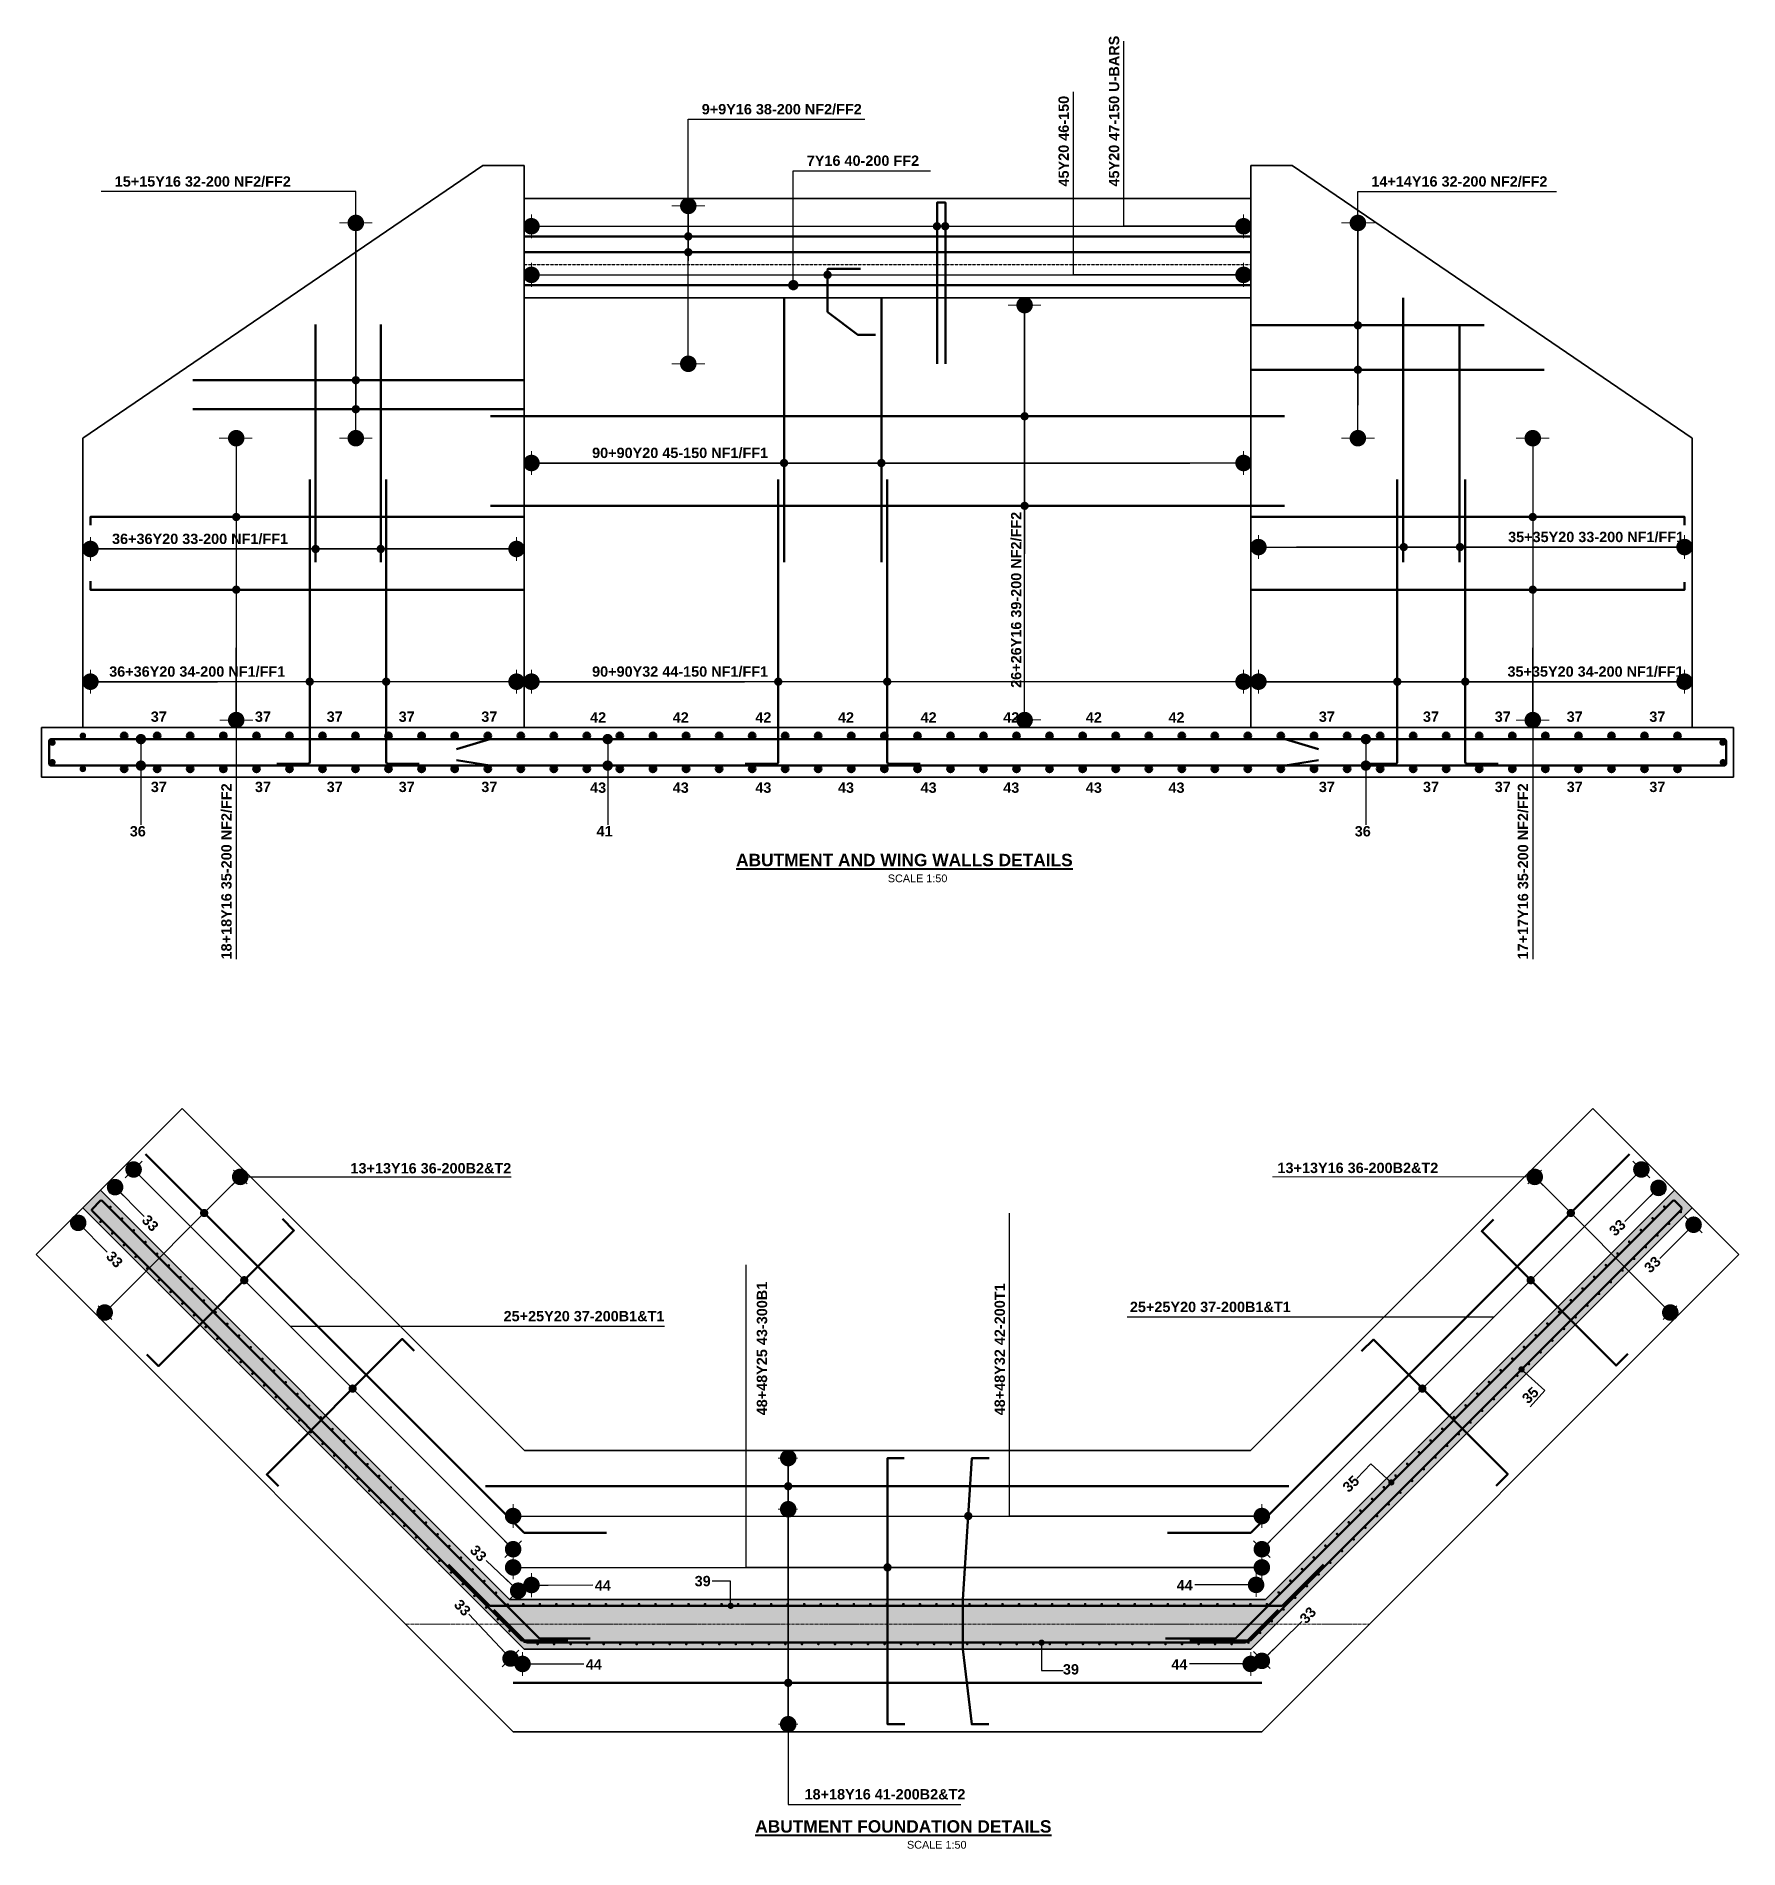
# Model space of a CAD drawing. Header units: millimetres. Extents: x -1307360 to -9241, y 140559 to 432424.
# Drawn here: x -1287799 to -1267194, y 140559 to 162484 of the extents above; entities that cross this region are included whole.
import ezdxf

# ---------------------------------------------------------------- set-up
doc = ezdxf.new("R2010")
doc.units = ezdxf.units.MM
doc.header["$MEASUREMENT"] = 0
doc.linetypes.add('CENTER2', pattern=[1.125, 0.75, -0.125, 0.125, -0.125])
doc.linetypes.add('DASHED2', pattern=[0.375, 0.25, -0.125])
for name, color, linetype, lineweight in [('centreline', 4, 'CENTER2', 15), ('dimension', 252, 'Continuous', 20), ('hidden', 5, 'DASHED2', 30), ('lettering', 120, 'Continuous', 25), ('outline', 3, 'Continuous', 35), ('reinforcement', 6, 'Continuous', 50), ('titles', 2, 'Continuous', 40)]:
    doc.layers.add(name, color=color, linetype=linetype, lineweight=lineweight)
doc.styles.add('ARIAL', font='arial.ttf')
doc.dimstyles.new('Dimstyle_50', dxfattribs={"dimtxt": 125, "dimasz": 125, "dimexe": 33, "dimexo": 25, "dimgap": 33, "dimtad": 1, "dimdec": 0, "dimzin": 0, "dimdsep": 46, "dimtxsty": 'ARIAL', "dimcen": 0.09, "dimclrd": 256, "dimclrt": 1, "dimadec": 0, "dimazin": 0, "dimtfac": 1, "dimtdec": 0, "dimtmove": 2, "dimatfit": 3, "dimldrblk": 'DOT', "dimfxl": 33, "dimtolj": 1, "dimtzin": 0, "dimarcsym": 0})

msp = doc.modelspace()

# ---------------------------------------------------------------- texts
at = {"layer": 'lettering', "char_height": 125, "style": 'ARIAL'}
for s, insert, width, attachment_point, rotation in [('\\pt1250;{\\fArial|b1|i0|c0|p34;45Y20 47-150 U-BARS}', (-1274817.1, 160666.5), 5082.469, 1, 90), ('\\pt1250;{\\fArial|b1|i0|c0|p34;45Y20 46-150}', (-1275426.5, 160666.5), 5082.469, 1, 90), ('\\pt1250;{\\fArial|b1|i0|c0|p34;26+26Y16 39-200 NF2/FF2}', (-1276001.6, 154601.4), 5082.469, 1, 90), ('\\pt1250;{\\fArial|b1|i0|c0|p34;18+18Y16 35-200 NF2/FF2}', (-1285559.4, 151316.3), 5082.469, 1, 90), ('\\pt1250;{\\fArial|b1|i0|c0|p34;17+17Y16 35-200 NF2/FF2}', (-1269867.6, 151316.3), 5082.469, 1, 90), ('\\pt1250;{\\fArial|b1|i0|c0|p34;33}', (-1286440.2, 148240.4), 232.632, 1, 313.91209), ('\\pt1250;{\\fArial|b1|i0|c0|p34;33}', (-1268636.7, 148184.5), 232.632, 3, 43.7889), ('\\pt1250;{\\fArial|b1|i0|c0|p34;33}', (-1286872.6, 147801.5), 232.632, 1, 313.91209), ('\\pt1250;{\\fArial|b1|i0|c0|p34;33}', (-1268212.3, 147738.9), 232.632, 3, 43.7889), ('\\pt1250;{\\fArial|b1|i0|c0|p34;48+48Y25 43-300B1}', (-1279078.1, 145801.1), 5082.469, 1, 90), ('\\pt1250;{\\fArial|b1|i0|c0|p34;48+48Y32 42-200T1}', (-1276200.2, 145801.1), 5082.469, 1, 90), ('\\pt1250;{\\fArial|b1|i0|c0|p34;35}', (-1269690, 146157.3), 232.632, 3, 43.7889), ('\\pt1250;{\\fArial|b1|i0|c0|p34;35}', (-1271861.2, 145084.7), 232.632, 3, 43.7889), ('\\pt1250;{\\fArial|b1|i0|c0|p34;33}', (-1282469.4, 144246.2), 232.632, 1, 313.91209), ('\\pt1250;{\\fArial|b1|i0|c0|p34;33}', (-1282662.2, 143588.9), 232.632, 1, 313.91209), ('\\pt1250;{\\fArial|b1|i0|c0|p34;33}', (-1272520.8, 143354.9), 232.632, 1, 47.62384)]:
    msp.add_mtext(s, dxfattribs=dict(at, insert=insert, width=width, attachment_point=attachment_point, rotation=rotation))
for s, insert, width, attachment_point in [('\\pt1250;{\\fArial|b1|i0|c0|p34;9+9Y16 38-200 NF2/FF2}', (-1279744.2, 161664.4), 5082.469, 1), ('\\pt1250;{\\fArial|b1|i0|c0|p34;7Y16 40-200 FF2}', (-1278472.8, 161041.5), 5082.469, 1), ('\\pt1250;{\\fArial|b1|i0|c0|p34;15+15Y16 32-200 NF2/FF2}', (-1286848.3, 160790.1), 5082.469, 1), ('\\pt1250;{\\fArial|b1|i0|c0|p34;14+14Y16 32-200 NF2/FF2}', (-1271640.2, 160790.1), 5082.469, 1), ('\\pt1250;{\\fArial|b1|i0|c0|p34;90+90Y20 45-150 NF1/FF1}', (-1281071.4, 157507), 2502.099, 1), ('\\pt1250;{\\fArial|b1|i0|c0|p34;36+36Y20 33-200 NF1/FF1}', (-1286881.3, 156466.9), 5082.469, 1), ('\\pt1250;{\\fArial|b1|i0|c0|p34;35+35Y20 33-200 NF1/FF1}', (-1269985.2, 156490), 5082.469, 1), ('\\pt1250;{\\fArial|b1|i0|c0|p34;36+36Y20 34-200 NF1/FF1}', (-1286915.9, 154861.7), 5082.469, 1), ('\\pt1250;{\\fArial|b1|i0|c0|p34;90+90Y32 44-150 NF1/FF1}', (-1281071.4, 154861.7), 5082.469, 1), ('\\pt1250;{\\fArial|b1|i0|c0|p34;35+35Y20 34-200 NF1/FF1}', (-1269992.8, 154861.7), 5082.469, 1), ('\\pt1250;{\\fArial|b1|i0|c0|p34;37}', (-1286412.2, 154315.9), 374.502, 1), ('\\pt1250;{\\fArial|b1|i0|c0|p34;37}', (-1285151.8, 154315.9), 374.502, 1), ('\\pt1250;{\\fArial|b1|i0|c0|p34;37}', (-1284283.3, 154315.9), 374.502, 1), ('\\pt1250;{\\fArial|b1|i0|c0|p34;37}', (-1283412.2, 154315.9), 374.502, 1), ('\\pt1250;{\\fArial|b1|i0|c0|p34;37}', (-1282412.2, 154315.9), 374.502, 1), ('\\pt1250;{\\fArial|b1|i0|c0|p34;42}', (-1281095.7, 154306.7), 374.502, 1), ('\\pt1250;{\\fArial|b1|i0|c0|p34;42}', (-1280095.7, 154306.7), 374.502, 1), ('\\pt1250;{\\fArial|b1|i0|c0|p34;42}', (-1279095.7, 154306.7), 374.502, 1), ('\\pt1250;{\\fArial|b1|i0|c0|p34;42}', (-1278095.7, 154306.7), 374.502, 1), ('\\pt1250;{\\fArial|b1|i0|c0|p34;42}', (-1277095.7, 154306.7), 374.502, 1), ('\\pt1250;{\\fArial|b1|i0|c0|p34;42}', (-1276095.7, 154306.7), 374.502, 1), ('\\pt1250;{\\fArial|b1|i0|c0|p34;42}', (-1275095.7, 154306.7), 374.502, 1), ('\\pt1250;{\\fArial|b1|i0|c0|p34;42}', (-1274095.7, 154306.7), 374.502, 1), ('\\pt1250;{\\fArial|b1|i0|c0|p34;37}', (-1272276.1, 154315.9), 374.502, 1), ('\\pt1250;{\\fArial|b1|i0|c0|p34;37}', (-1271015.6, 154315.9), 374.502, 1), ('\\pt1250;{\\fArial|b1|i0|c0|p34;37}', (-1270147.2, 154315.9), 374.502, 1), ('\\pt1250;{\\fArial|b1|i0|c0|p34;37}', (-1269276.1, 154315.9), 374.502, 1), ('\\pt1250;{\\fArial|b1|i0|c0|p34;37}', (-1268276.1, 154315.9), 374.502, 1), ('\\pt1250;{\\fArial|b1|i0|c0|p34;37}', (-1286412.2, 153466.4), 365.483, 1), ('\\pt1250;{\\fArial|b1|i0|c0|p34;37}', (-1285151.8, 153466.4), 365.483, 1), ('\\pt1250;{\\fArial|b1|i0|c0|p34;37}', (-1284283.3, 153466.4), 365.483, 1), ('\\pt1250;{\\fArial|b1|i0|c0|p34;37}', (-1283412.2, 153466.4), 365.483, 1), ('\\pt1250;{\\fArial|b1|i0|c0|p34;37}', (-1282412.2, 153466.4), 365.483, 1), ('\\pt1250;{\\fArial|b1|i0|c0|p34;43}', (-1281095.7, 153457.2), 365.483, 1), ('\\pt1250;{\\fArial|b1|i0|c0|p34;43}', (-1280095.7, 153457.2), 365.483, 1), ('\\pt1250;{\\fArial|b1|i0|c0|p34;43}', (-1279095.7, 153457.2), 365.483, 1), ('\\pt1250;{\\fArial|b1|i0|c0|p34;43}', (-1278095.7, 153457.2), 365.483, 1), ('\\pt1250;{\\fArial|b1|i0|c0|p34;43}', (-1277095.7, 153457.2), 365.483, 1), ('\\pt1250;{\\fArial|b1|i0|c0|p34;43}', (-1276095.7, 153457.2), 365.483, 1), ('\\pt1250;{\\fArial|b1|i0|c0|p34;43}', (-1275095.7, 153457.2), 365.483, 1), ('\\pt1250;{\\fArial|b1|i0|c0|p34;43}', (-1274095.7, 153457.2), 365.483, 1), ('\\pt1250;{\\fArial|b1|i0|c0|p34;37}', (-1272276.1, 153466.4), 365.483, 1), ('\\pt1250;{\\fArial|b1|i0|c0|p34;37}', (-1271015.6, 153466.4), 365.483, 1), ('\\pt1250;{\\fArial|b1|i0|c0|p34;37}', (-1270147.2, 153466.4), 365.483, 1), ('\\pt1250;{\\fArial|b1|i0|c0|p34;37}', (-1269276.1, 153466.4), 365.483, 1), ('\\pt1250;{\\fArial|b1|i0|c0|p34;37}', (-1268276.1, 153466.4), 365.483, 1), ('\\pt1250;{\\fArial|b1|i0|c0|p34;36}', (-1286666.9, 152929.8), 359.724, 1), ('\\pt1250;{\\fArial|b1|i0|c0|p34;41}', (-1281017.4, 152929.8), 349.951, 1), ('\\pt1250;{\\fArial|b1|i0|c0|p34;36}', (-1271841.5, 152929.8), 348.716, 1), ('\\pt1250;{\\fArial|b1|i0|c0|p34;13+13Y16 36-200B2&T2}', (-1283995.8, 148853.4), 5082.469, 1), ('\\pt1250;{\\fArial|b1|i0|c0|p34;13+13Y16 36-200B2&T2}', (-1272776.5, 148857.7), 2002.651, 1), ('\\pt1250;{\\fArial|b1|i0|c0|p34;25+25Y20 37-200B1&T1}', (-1274562.3, 147175.8), 5082.469, 1), ('\\pt1250;{\\fArial|b1|i0|c0|p34;25+25Y20 37-200B1&T1}', (-1282142.4, 147064.2), 5082.469, 1), ('\\pt1250;{\\fArial|b1|i0|c0|p34;39}', (-1279635.7, 143859.4), 232.632, 3), ('\\pt1250;{\\fArial|b1|i0|c0|p34;44}', (-1281038.3, 143806.6), 232.632, 1), ('\\pt1250;{\\fArial|b1|i0|c0|p34;44}', (-1273801.5, 143808.2), 232.632, 3), ('\\pt1250;{\\fArial|b1|i0|c0|p34;44}', (-1281147.3, 142851.7), 232.632, 1), ('\\pt1250;{\\fArial|b1|i0|c0|p34;39}', (-1275179, 142791.7), 232.632, 3), ('\\pt1250;{\\fArial|b1|i0|c0|p34;44}', (-1273866.5, 142851.7), 232.632, 3), ('\\pt1250;{\\fArial|b1|i0|c0|p34;18+18Y16 41-200B2&T2}', (-1278499.7, 141280.1), 5082.469, 1)]:
    msp.add_mtext(s, dxfattribs=dict(at, insert=insert, width=width, attachment_point=attachment_point))
at = {"layer": 'titles', "char_height": 150, "attachment_point": 1, "style": 'ARIAL'}
for s, insert, width in [('{\\fArial|b1|i0|c0|p34;\\L\\C1;ABUTMENT AND WING WALLS DETAILS\\l\\P\\fArial|b0|i0|c0|p34;\\H0.625x;         ^I^I^I SCALE 1:50}', (-1279328.6, 152594.3), 4118.023), ('\\pt13000;{\\fArial|b1|i0|c0|p34;\\L\\C1;ABUTMENT FOUNDATION DETAILS\\H1.25x;\\l\\P\\ptz;\\fArial|b0|i0|c0|p34;\\H0.5x;         ^I^I^I SCALE 1:50}', (-1279096.7, 140903.9), 3629.83)]:
    msp.add_mtext(s, dxfattribs=dict(at, insert=insert, width=width))

# ---------------------------------------------------------------- blocks, each defined once
blk = doc.blocks.new('_Dot')
at = {"color": 0, "linetype": 'ByBlock', "lineweight": -2}
blk.add_line((-0.5, 0), (-1, 0), dxfattribs=at)
at = {"color": 0, "linetype": 'ByBlock', "const_width": 0.5}
blk.add_lwpolyline([(-0.25, 0, 1), (0.25, 0, 1)], format="xyb", close=True, dxfattribs=at)

# ---------------------------------------------------------------- hatches: boundary and pattern name
at = {"layer": 'reinforcement'}
h = msp.add_hatch(color=256, dxfattribs=at)
h.paths.add_polyline_path([(-1287642.9, 153940), (-1287562.9, 153940, 1)])
h.paths.add_polyline_path([(-1287562.9, 153940), (-1287642.9, 153940, 1)])
h = msp.add_hatch(color=256, dxfattribs=at)
h.paths.add_polyline_path([(-1287274.3, 154021.8), (-1287194.3, 154021.8, 1)])
h.paths.add_polyline_path([(-1287194.3, 154021.8), (-1287274.3, 154021.8, 1)])
h = msp.add_hatch(color=256, dxfattribs=at)
h.paths.add_polyline_path([(-1286774.3, 154021.8), (-1286694.3, 154021.8, 1)])
h.paths.add_polyline_path([(-1286694.3, 154021.8), (-1286774.3, 154021.8, 1)])
h = msp.add_hatch(color=256, dxfattribs=at)
h.paths.add_polyline_path([(-1286374.3, 154021.8), (-1286294.3, 154021.8, 1)])
h.paths.add_polyline_path([(-1286294.3, 154021.8), (-1286374.3, 154021.8, 1)])
h = msp.add_hatch(color=256, dxfattribs=at)
h.paths.add_polyline_path([(-1285974.3, 154021.8), (-1285894.3, 154021.8, 1)])
h.paths.add_polyline_path([(-1285894.3, 154021.8), (-1285974.3, 154021.8, 1)])
h = msp.add_hatch(color=256, dxfattribs=at)
h.paths.add_polyline_path([(-1285574.3, 154021.8), (-1285494.3, 154021.8, 1)])
h.paths.add_polyline_path([(-1285494.3, 154021.8), (-1285574.3, 154021.8, 1)])
h = msp.add_hatch(color=256, dxfattribs=at)
h.paths.add_polyline_path([(-1285174.3, 154021.8), (-1285094.3, 154021.8, 1)])
h.paths.add_polyline_path([(-1285094.3, 154021.8), (-1285174.3, 154021.8, 1)])
h = msp.add_hatch(color=256, dxfattribs=at)
h.paths.add_polyline_path([(-1284774.3, 154021.8), (-1284694.3, 154021.8, 1)])
h.paths.add_polyline_path([(-1284694.3, 154021.8), (-1284774.3, 154021.8, 1)])
h = msp.add_hatch(color=256, dxfattribs=at)
h.paths.add_polyline_path([(-1284374.3, 154021.8), (-1284294.3, 154021.8, 1)])
h.paths.add_polyline_path([(-1284294.3, 154021.8), (-1284374.3, 154021.8, 1)])
h = msp.add_hatch(color=256, dxfattribs=at)
h.paths.add_polyline_path([(-1283974.3, 154021.8), (-1283894.3, 154021.8, 1)])
h.paths.add_polyline_path([(-1283894.3, 154021.8), (-1283974.3, 154021.8, 1)])
h = msp.add_hatch(color=256, dxfattribs=at)
h.paths.add_polyline_path([(-1283574.3, 154021.8), (-1283494.3, 154021.8, 1)])
h.paths.add_polyline_path([(-1283494.3, 154021.8), (-1283574.3, 154021.8, 1)])
h = msp.add_hatch(color=256, dxfattribs=at)
h.paths.add_polyline_path([(-1283174.3, 154021.8), (-1283094.3, 154021.8, 1)])
h.paths.add_polyline_path([(-1283094.3, 154021.8), (-1283174.3, 154021.8, 1)])
h = msp.add_hatch(color=256, dxfattribs=at)
h.paths.add_polyline_path([(-1282774.3, 154021.8), (-1282694.3, 154021.8, 1)])
h.paths.add_polyline_path([(-1282694.3, 154021.8), (-1282774.3, 154021.8, 1)])
h = msp.add_hatch(color=256, dxfattribs=at)
h.paths.add_polyline_path([(-1282374.3, 154021.8), (-1282294.3, 154021.8, 1)])
h.paths.add_polyline_path([(-1282294.3, 154021.8), (-1282374.3, 154021.8, 1)])
h = msp.add_hatch(color=256, dxfattribs=at)
h.paths.add_polyline_path([(-1281974.3, 154021.8), (-1281894.3, 154021.8, 1)])
h.paths.add_polyline_path([(-1281894.3, 154021.8), (-1281974.3, 154021.8, 1)])
h = msp.add_hatch(color=256, dxfattribs=at)
h.paths.add_polyline_path([(-1281574.3, 154021.8), (-1281494.3, 154021.8, 1)])
h.paths.add_polyline_path([(-1281494.3, 154021.8), (-1281574.3, 154021.8, 1)])
h = msp.add_hatch(color=256, dxfattribs=at)
h.paths.add_polyline_path([(-1281174.3, 154021.8), (-1281094.3, 154021.8, 1)])
h.paths.add_polyline_path([(-1281094.3, 154021.8), (-1281174.3, 154021.8, 1)])
h = msp.add_hatch(color=256, dxfattribs=at)
h.paths.add_polyline_path([(-1280774.3, 154021.8), (-1280694.3, 154021.8, 1)])
h.paths.add_polyline_path([(-1280694.3, 154021.8), (-1280774.3, 154021.8, 1)])
h = msp.add_hatch(color=256, dxfattribs=at)
h.paths.add_polyline_path([(-1280374.3, 154021.8), (-1280294.3, 154021.8, 1)])
h.paths.add_polyline_path([(-1280294.3, 154021.8), (-1280374.3, 154021.8, 1)])
h = msp.add_hatch(color=256, dxfattribs=at)
h.paths.add_polyline_path([(-1279974.3, 154021.8), (-1279894.3, 154021.8, 1)])
h.paths.add_polyline_path([(-1279894.3, 154021.8), (-1279974.3, 154021.8, 1)])
h = msp.add_hatch(color=256, dxfattribs=at)
h.paths.add_polyline_path([(-1279574.3, 154021.8), (-1279494.3, 154021.8, 1)])
h.paths.add_polyline_path([(-1279494.3, 154021.8), (-1279574.3, 154021.8, 1)])
h = msp.add_hatch(color=256, dxfattribs=at)
h.paths.add_polyline_path([(-1279174.3, 154021.8), (-1279094.3, 154021.8, 1)])
h.paths.add_polyline_path([(-1279094.3, 154021.8), (-1279174.3, 154021.8, 1)])
h = msp.add_hatch(color=256, dxfattribs=at)
h.paths.add_polyline_path([(-1278774.3, 154021.8), (-1278694.3, 154021.8, 1)])
h.paths.add_polyline_path([(-1278694.3, 154021.8), (-1278774.3, 154021.8, 1)])
h = msp.add_hatch(color=256, dxfattribs=at)
h.paths.add_polyline_path([(-1278374.3, 154021.8), (-1278294.3, 154021.8, 1)])
h.paths.add_polyline_path([(-1278294.3, 154021.8), (-1278374.3, 154021.8, 1)])
h = msp.add_hatch(color=256, dxfattribs=at)
h.paths.add_polyline_path([(-1277974.3, 154021.8), (-1277894.3, 154021.8, 1)])
h.paths.add_polyline_path([(-1277894.3, 154021.8), (-1277974.3, 154021.8, 1)])
h = msp.add_hatch(color=256, dxfattribs=at)
h.paths.add_polyline_path([(-1277574.3, 154021.8), (-1277494.3, 154021.8, 1)])
h.paths.add_polyline_path([(-1277494.3, 154021.8), (-1277574.3, 154021.8, 1)])
h = msp.add_hatch(color=256, dxfattribs=at)
h.paths.add_polyline_path([(-1277174.3, 154021.8), (-1277094.3, 154021.8, 1)])
h.paths.add_polyline_path([(-1277094.3, 154021.8), (-1277174.3, 154021.8, 1)])
h = msp.add_hatch(color=256, dxfattribs=at)
h.paths.add_polyline_path([(-1276774.3, 154021.8), (-1276694.3, 154021.8, 1)])
h.paths.add_polyline_path([(-1276694.3, 154021.8), (-1276774.3, 154021.8, 1)])
h = msp.add_hatch(color=256, dxfattribs=at)
h.paths.add_polyline_path([(-1276374.3, 154021.8), (-1276294.3, 154021.8, 1)])
h.paths.add_polyline_path([(-1276294.3, 154021.8), (-1276374.3, 154021.8, 1)])
h = msp.add_hatch(color=256, dxfattribs=at)
h.paths.add_polyline_path([(-1275974.3, 154021.8), (-1275894.3, 154021.8, 1)])
h.paths.add_polyline_path([(-1275894.3, 154021.8), (-1275974.3, 154021.8, 1)])
h = msp.add_hatch(color=256, dxfattribs=at)
h.paths.add_polyline_path([(-1275574.3, 154021.8), (-1275494.3, 154021.8, 1)])
h.paths.add_polyline_path([(-1275494.3, 154021.8), (-1275574.3, 154021.8, 1)])
h = msp.add_hatch(color=256, dxfattribs=at)
h.paths.add_polyline_path([(-1275174.3, 154021.8), (-1275094.3, 154021.8, 1)])
h.paths.add_polyline_path([(-1275094.3, 154021.8), (-1275174.3, 154021.8, 1)])
h = msp.add_hatch(color=256, dxfattribs=at)
h.paths.add_polyline_path([(-1274774.3, 154021.8), (-1274694.3, 154021.8, 1)])
h.paths.add_polyline_path([(-1274694.3, 154021.8), (-1274774.3, 154021.8, 1)])
h = msp.add_hatch(color=256, dxfattribs=at)
h.paths.add_polyline_path([(-1274374.3, 154021.8), (-1274294.3, 154021.8, 1)])
h.paths.add_polyline_path([(-1274294.3, 154021.8), (-1274374.3, 154021.8, 1)])
h = msp.add_hatch(color=256, dxfattribs=at)
h.paths.add_polyline_path([(-1273974.3, 154021.8), (-1273894.3, 154021.8, 1)])
h.paths.add_polyline_path([(-1273894.3, 154021.8), (-1273974.3, 154021.8, 1)])
h = msp.add_hatch(color=256, dxfattribs=at)
h.paths.add_polyline_path([(-1273574.3, 154021.8), (-1273494.3, 154021.8, 1)])
h.paths.add_polyline_path([(-1273494.3, 154021.8), (-1273574.3, 154021.8, 1)])
h = msp.add_hatch(color=256, dxfattribs=at)
h.paths.add_polyline_path([(-1273174.3, 154021.8), (-1273094.3, 154021.8, 1)])
h.paths.add_polyline_path([(-1273094.3, 154021.8), (-1273174.3, 154021.8, 1)])
h = msp.add_hatch(color=256, dxfattribs=at)
h.paths.add_polyline_path([(-1272774.3, 154021.8), (-1272694.3, 154021.8, 1)])
h.paths.add_polyline_path([(-1272694.3, 154021.8), (-1272774.3, 154021.8, 1)])
h = msp.add_hatch(color=256, dxfattribs=at)
h.paths.add_polyline_path([(-1272374.3, 154021.8), (-1272294.3, 154021.8, 1)])
h.paths.add_polyline_path([(-1272294.3, 154021.8), (-1272374.3, 154021.8, 1)])
h = msp.add_hatch(color=256, dxfattribs=at)
h.paths.add_polyline_path([(-1271974.3, 154021.8), (-1271894.3, 154021.8, 1)])
h.paths.add_polyline_path([(-1271894.3, 154021.8), (-1271974.3, 154021.8, 1)])
h = msp.add_hatch(color=256, dxfattribs=at)
h.paths.add_polyline_path([(-1271574.3, 154021.8), (-1271494.3, 154021.8, 1)])
h.paths.add_polyline_path([(-1271494.3, 154021.8), (-1271574.3, 154021.8, 1)])
h = msp.add_hatch(color=256, dxfattribs=at)
h.paths.add_polyline_path([(-1271174.3, 154021.8), (-1271094.3, 154021.8, 1)])
h.paths.add_polyline_path([(-1271094.3, 154021.8), (-1271174.3, 154021.8, 1)])
h = msp.add_hatch(color=256, dxfattribs=at)
h.paths.add_polyline_path([(-1270774.3, 154021.8), (-1270694.3, 154021.8, 1)])
h.paths.add_polyline_path([(-1270694.3, 154021.8), (-1270774.3, 154021.8, 1)])
h = msp.add_hatch(color=256, dxfattribs=at)
h.paths.add_polyline_path([(-1270374.3, 154021.8), (-1270294.3, 154021.8, 1)])
h.paths.add_polyline_path([(-1270294.3, 154021.8), (-1270374.3, 154021.8, 1)])
h = msp.add_hatch(color=256, dxfattribs=at)
h.paths.add_polyline_path([(-1269974.3, 154021.8), (-1269894.3, 154021.8, 1)])
h.paths.add_polyline_path([(-1269894.3, 154021.8), (-1269974.3, 154021.8, 1)])
h = msp.add_hatch(color=256, dxfattribs=at)
h.paths.add_polyline_path([(-1269574.3, 154021.8), (-1269494.3, 154021.8, 1)])
h.paths.add_polyline_path([(-1269494.3, 154021.8), (-1269574.3, 154021.8, 1)])
h = msp.add_hatch(color=256, dxfattribs=at)
h.paths.add_polyline_path([(-1269174.3, 154021.8), (-1269094.3, 154021.8, 1)])
h.paths.add_polyline_path([(-1269094.3, 154021.8), (-1269174.3, 154021.8, 1)])
h = msp.add_hatch(color=256, dxfattribs=at)
h.paths.add_polyline_path([(-1268774.3, 154021.8), (-1268694.3, 154021.8, 1)])
h.paths.add_polyline_path([(-1268694.3, 154021.8), (-1268774.3, 154021.8, 1)])
h = msp.add_hatch(color=256, dxfattribs=at)
h.paths.add_polyline_path([(-1268374.3, 154021.8), (-1268294.3, 154021.8, 1)])
h.paths.add_polyline_path([(-1268294.3, 154021.8), (-1268374.3, 154021.8, 1)])
h = msp.add_hatch(color=256, dxfattribs=at)
h.paths.add_polyline_path([(-1267974.3, 154021.8), (-1267894.3, 154021.8, 1)])
h.paths.add_polyline_path([(-1267894.3, 154021.8), (-1267974.3, 154021.8, 1)])
h = msp.add_hatch(color=256, dxfattribs=at)
h.paths.add_polyline_path([(-1267428.8, 153940.6), (-1267348.8, 153940.6, 1)])
h.paths.add_polyline_path([(-1267348.8, 153940.6), (-1267428.8, 153940.6, 1)])
h = msp.add_hatch(color=256, dxfattribs=at)
h.paths.add_polyline_path([(-1287643.5, 153701.4), (-1287563.5, 153701.4, 1)])
h.paths.add_polyline_path([(-1287563.5, 153701.4), (-1287643.5, 153701.4, 1)])
h = msp.add_hatch(color=256, dxfattribs=at)
h.paths.add_polyline_path([(-1267425.1, 153701.6), (-1267345.1, 153701.6, 1)])
h.paths.add_polyline_path([(-1267345.1, 153701.6), (-1267425.1, 153701.6, 1)])
h = msp.add_hatch(color=256, dxfattribs=at)
h.paths.add_polyline_path([(-1287274.3, 153621.8), (-1287194.3, 153621.8, 1)])
h.paths.add_polyline_path([(-1287194.3, 153621.8), (-1287274.3, 153621.8, 1)])
h = msp.add_hatch(color=256, dxfattribs=at)
h.paths.add_polyline_path([(-1286774.3, 153621.8), (-1286694.3, 153621.8, 1)])
h.paths.add_polyline_path([(-1286694.3, 153621.8), (-1286774.3, 153621.8, 1)])
h = msp.add_hatch(color=256, dxfattribs=at)
h.paths.add_polyline_path([(-1286374.3, 153621.8), (-1286294.3, 153621.8, 1)])
h.paths.add_polyline_path([(-1286294.3, 153621.8), (-1286374.3, 153621.8, 1)])
h = msp.add_hatch(color=256, dxfattribs=at)
h.paths.add_polyline_path([(-1285974.3, 153621.8), (-1285894.3, 153621.8, 1)])
h.paths.add_polyline_path([(-1285894.3, 153621.8), (-1285974.3, 153621.8, 1)])
h = msp.add_hatch(color=256, dxfattribs=at)
h.paths.add_polyline_path([(-1285574.3, 153621.8), (-1285494.3, 153621.8, 1)])
h.paths.add_polyline_path([(-1285494.3, 153621.8), (-1285574.3, 153621.8, 1)])
h = msp.add_hatch(color=256, dxfattribs=at)
h.paths.add_polyline_path([(-1285174.3, 153621.8), (-1285094.3, 153621.8, 1)])
h.paths.add_polyline_path([(-1285094.3, 153621.8), (-1285174.3, 153621.8, 1)])
h = msp.add_hatch(color=256, dxfattribs=at)
h.paths.add_polyline_path([(-1284774.3, 153621.8), (-1284694.3, 153621.8, 1)])
h.paths.add_polyline_path([(-1284694.3, 153621.8), (-1284774.3, 153621.8, 1)])
h = msp.add_hatch(color=256, dxfattribs=at)
h.paths.add_polyline_path([(-1284374.3, 153621.8), (-1284294.3, 153621.8, 1)])
h.paths.add_polyline_path([(-1284294.3, 153621.8), (-1284374.3, 153621.8, 1)])
h = msp.add_hatch(color=256, dxfattribs=at)
h.paths.add_polyline_path([(-1283974.3, 153621.8), (-1283894.3, 153621.8, 1)])
h.paths.add_polyline_path([(-1283894.3, 153621.8), (-1283974.3, 153621.8, 1)])
h = msp.add_hatch(color=256, dxfattribs=at)
h.paths.add_polyline_path([(-1283574.3, 153621.8), (-1283494.3, 153621.8, 1)])
h.paths.add_polyline_path([(-1283494.3, 153621.8), (-1283574.3, 153621.8, 1)])
h = msp.add_hatch(color=256, dxfattribs=at)
h.paths.add_polyline_path([(-1283174.3, 153621.8), (-1283094.3, 153621.8, 1)])
h.paths.add_polyline_path([(-1283094.3, 153621.8), (-1283174.3, 153621.8, 1)])
h = msp.add_hatch(color=256, dxfattribs=at)
h.paths.add_polyline_path([(-1282774.3, 153621.8), (-1282694.3, 153621.8, 1)])
h.paths.add_polyline_path([(-1282694.3, 153621.8), (-1282774.3, 153621.8, 1)])
h = msp.add_hatch(color=256, dxfattribs=at)
h.paths.add_polyline_path([(-1282374.3, 153621.8), (-1282294.3, 153621.8, 1)])
h.paths.add_polyline_path([(-1282294.3, 153621.8), (-1282374.3, 153621.8, 1)])
h = msp.add_hatch(color=256, dxfattribs=at)
h.paths.add_polyline_path([(-1281974.3, 153621.8), (-1281894.3, 153621.8, 1)])
h.paths.add_polyline_path([(-1281894.3, 153621.8), (-1281974.3, 153621.8, 1)])
h = msp.add_hatch(color=256, dxfattribs=at)
h.paths.add_polyline_path([(-1281574.3, 153621.8), (-1281494.3, 153621.8, 1)])
h.paths.add_polyline_path([(-1281494.3, 153621.8), (-1281574.3, 153621.8, 1)])
h = msp.add_hatch(color=256, dxfattribs=at)
h.paths.add_polyline_path([(-1281174.3, 153621.8), (-1281094.3, 153621.8, 1)])
h.paths.add_polyline_path([(-1281094.3, 153621.8), (-1281174.3, 153621.8, 1)])
h = msp.add_hatch(color=256, dxfattribs=at)
h.paths.add_polyline_path([(-1280774.3, 153621.8), (-1280694.3, 153621.8, 1)])
h.paths.add_polyline_path([(-1280694.3, 153621.8), (-1280774.3, 153621.8, 1)])
h = msp.add_hatch(color=256, dxfattribs=at)
h.paths.add_polyline_path([(-1280374.3, 153621.8), (-1280294.3, 153621.8, 1)])
h.paths.add_polyline_path([(-1280294.3, 153621.8), (-1280374.3, 153621.8, 1)])
h = msp.add_hatch(color=256, dxfattribs=at)
h.paths.add_polyline_path([(-1279974.3, 153621.8), (-1279894.3, 153621.8, 1)])
h.paths.add_polyline_path([(-1279894.3, 153621.8), (-1279974.3, 153621.8, 1)])
h = msp.add_hatch(color=256, dxfattribs=at)
h.paths.add_polyline_path([(-1279574.3, 153621.8), (-1279494.3, 153621.8, 1)])
h.paths.add_polyline_path([(-1279494.3, 153621.8), (-1279574.3, 153621.8, 1)])
h = msp.add_hatch(color=256, dxfattribs=at)
h.paths.add_polyline_path([(-1279174.3, 153621.8), (-1279094.3, 153621.8, 1)])
h.paths.add_polyline_path([(-1279094.3, 153621.8), (-1279174.3, 153621.8, 1)])
h = msp.add_hatch(color=256, dxfattribs=at)
h.paths.add_polyline_path([(-1278774.3, 153621.8), (-1278694.3, 153621.8, 1)])
h.paths.add_polyline_path([(-1278694.3, 153621.8), (-1278774.3, 153621.8, 1)])
h = msp.add_hatch(color=256, dxfattribs=at)
h.paths.add_polyline_path([(-1278374.3, 153621.8), (-1278294.3, 153621.8, 1)])
h.paths.add_polyline_path([(-1278294.3, 153621.8), (-1278374.3, 153621.8, 1)])
h = msp.add_hatch(color=256, dxfattribs=at)
h.paths.add_polyline_path([(-1277974.3, 153621.8), (-1277894.3, 153621.8, 1)])
h.paths.add_polyline_path([(-1277894.3, 153621.8), (-1277974.3, 153621.8, 1)])
h = msp.add_hatch(color=256, dxfattribs=at)
h.paths.add_polyline_path([(-1277574.3, 153621.8), (-1277494.3, 153621.8, 1)])
h.paths.add_polyline_path([(-1277494.3, 153621.8), (-1277574.3, 153621.8, 1)])
h = msp.add_hatch(color=256, dxfattribs=at)
h.paths.add_polyline_path([(-1277174.3, 153621.8), (-1277094.3, 153621.8, 1)])
h.paths.add_polyline_path([(-1277094.3, 153621.8), (-1277174.3, 153621.8, 1)])
h = msp.add_hatch(color=256, dxfattribs=at)
h.paths.add_polyline_path([(-1276774.3, 153621.8), (-1276694.3, 153621.8, 1)])
h.paths.add_polyline_path([(-1276694.3, 153621.8), (-1276774.3, 153621.8, 1)])
h = msp.add_hatch(color=256, dxfattribs=at)
h.paths.add_polyline_path([(-1276374.3, 153621.8), (-1276294.3, 153621.8, 1)])
h.paths.add_polyline_path([(-1276294.3, 153621.8), (-1276374.3, 153621.8, 1)])
h = msp.add_hatch(color=256, dxfattribs=at)
h.paths.add_polyline_path([(-1275974.3, 153621.8), (-1275894.3, 153621.8, 1)])
h.paths.add_polyline_path([(-1275894.3, 153621.8), (-1275974.3, 153621.8, 1)])
h = msp.add_hatch(color=256, dxfattribs=at)
h.paths.add_polyline_path([(-1275574.3, 153621.8), (-1275494.3, 153621.8, 1)])
h.paths.add_polyline_path([(-1275494.3, 153621.8), (-1275574.3, 153621.8, 1)])
h = msp.add_hatch(color=256, dxfattribs=at)
h.paths.add_polyline_path([(-1275174.3, 153621.8), (-1275094.3, 153621.8, 1)])
h.paths.add_polyline_path([(-1275094.3, 153621.8), (-1275174.3, 153621.8, 1)])
h = msp.add_hatch(color=256, dxfattribs=at)
h.paths.add_polyline_path([(-1274774.3, 153621.8), (-1274694.3, 153621.8, 1)])
h.paths.add_polyline_path([(-1274694.3, 153621.8), (-1274774.3, 153621.8, 1)])
h = msp.add_hatch(color=256, dxfattribs=at)
h.paths.add_polyline_path([(-1274374.3, 153621.8), (-1274294.3, 153621.8, 1)])
h.paths.add_polyline_path([(-1274294.3, 153621.8), (-1274374.3, 153621.8, 1)])
h = msp.add_hatch(color=256, dxfattribs=at)
h.paths.add_polyline_path([(-1273974.3, 153621.8), (-1273894.3, 153621.8, 1)])
h.paths.add_polyline_path([(-1273894.3, 153621.8), (-1273974.3, 153621.8, 1)])
h = msp.add_hatch(color=256, dxfattribs=at)
h.paths.add_polyline_path([(-1273574.3, 153621.8), (-1273494.3, 153621.8, 1)])
h.paths.add_polyline_path([(-1273494.3, 153621.8), (-1273574.3, 153621.8, 1)])
h = msp.add_hatch(color=256, dxfattribs=at)
h.paths.add_polyline_path([(-1273174.3, 153621.8), (-1273094.3, 153621.8, 1)])
h.paths.add_polyline_path([(-1273094.3, 153621.8), (-1273174.3, 153621.8, 1)])
h = msp.add_hatch(color=256, dxfattribs=at)
h.paths.add_polyline_path([(-1272774.3, 153621.8), (-1272694.3, 153621.8, 1)])
h.paths.add_polyline_path([(-1272694.3, 153621.8), (-1272774.3, 153621.8, 1)])
h = msp.add_hatch(color=256, dxfattribs=at)
h.paths.add_polyline_path([(-1272374.3, 153621.8), (-1272294.3, 153621.8, 1)])
h.paths.add_polyline_path([(-1272294.3, 153621.8), (-1272374.3, 153621.8, 1)])
h = msp.add_hatch(color=256, dxfattribs=at)
h.paths.add_polyline_path([(-1271974.3, 153621.8), (-1271894.3, 153621.8, 1)])
h.paths.add_polyline_path([(-1271894.3, 153621.8), (-1271974.3, 153621.8, 1)])
h = msp.add_hatch(color=256, dxfattribs=at)
h.paths.add_polyline_path([(-1271574.3, 153621.8), (-1271494.3, 153621.8, 1)])
h.paths.add_polyline_path([(-1271494.3, 153621.8), (-1271574.3, 153621.8, 1)])
h = msp.add_hatch(color=256, dxfattribs=at)
h.paths.add_polyline_path([(-1271174.3, 153621.8), (-1271094.3, 153621.8, 1)])
h.paths.add_polyline_path([(-1271094.3, 153621.8), (-1271174.3, 153621.8, 1)])
h = msp.add_hatch(color=256, dxfattribs=at)
h.paths.add_polyline_path([(-1270774.3, 153621.8), (-1270694.3, 153621.8, 1)])
h.paths.add_polyline_path([(-1270694.3, 153621.8), (-1270774.3, 153621.8, 1)])
h = msp.add_hatch(color=256, dxfattribs=at)
h.paths.add_polyline_path([(-1270374.3, 153621.8), (-1270294.3, 153621.8, 1)])
h.paths.add_polyline_path([(-1270294.3, 153621.8), (-1270374.3, 153621.8, 1)])
h = msp.add_hatch(color=256, dxfattribs=at)
h.paths.add_polyline_path([(-1269974.3, 153621.8), (-1269894.3, 153621.8, 1)])
h.paths.add_polyline_path([(-1269894.3, 153621.8), (-1269974.3, 153621.8, 1)])
h = msp.add_hatch(color=256, dxfattribs=at)
h.paths.add_polyline_path([(-1269574.3, 153621.8), (-1269494.3, 153621.8, 1)])
h.paths.add_polyline_path([(-1269494.3, 153621.8), (-1269574.3, 153621.8, 1)])
h = msp.add_hatch(color=256, dxfattribs=at)
h.paths.add_polyline_path([(-1269174.3, 153621.8), (-1269094.3, 153621.8, 1)])
h.paths.add_polyline_path([(-1269094.3, 153621.8), (-1269174.3, 153621.8, 1)])
h = msp.add_hatch(color=256, dxfattribs=at)
h.paths.add_polyline_path([(-1268774.3, 153621.8), (-1268694.3, 153621.8, 1)])
h.paths.add_polyline_path([(-1268694.3, 153621.8), (-1268774.3, 153621.8, 1)])
h = msp.add_hatch(color=256, dxfattribs=at)
h.paths.add_polyline_path([(-1268374.3, 153621.8), (-1268294.3, 153621.8, 1)])
h.paths.add_polyline_path([(-1268294.3, 153621.8), (-1268374.3, 153621.8, 1)])
h = msp.add_hatch(color=256, dxfattribs=at)
h.paths.add_polyline_path([(-1267974.3, 153621.8), (-1267894.3, 153621.8, 1)])
h.paths.add_polyline_path([(-1267894.3, 153621.8), (-1267974.3, 153621.8, 1)])
at = {"layer": 'reinforcement', "true_color": 0xf0f0f0}
h = msp.add_hatch(color=7, dxfattribs=at)
h.paths.add_polyline_path([(-1284295.4, 145799), (-1284507.4, 145586.8), (-1282195.4, 143274.8), (-1277496.1, 143274.8), (-1277496.1, 143574.8), (-1282071.1, 143574.8)])
h.paths.add_polyline_path([(-1285606.8, 147110.5), (-1285818.9, 146898.3), (-1284507.4, 145586.8), (-1284295.4, 145799)])
h.paths.add_polyline_path([(-1287020.9, 148524.5), (-1287233, 148312.4), (-1285818.9, 146898.3), (-1285606.8, 147110.5)])
h.paths.add_polyline_path([(-1277496.1, 143274.8), (-1282195.4, 143274.8), (-1281895.4, 142974.8), (-1277496.1, 142974.8)])
h.paths.add_polyline_path([(-1276584.1, 143274.8), (-1277496.1, 143274.8), (-1277496.1, 142974.8), (-1276584.1, 142974.8)])
h.paths.add_polyline_path([(-1276584.1, 143574.8), (-1277496.1, 143574.8), (-1277496.1, 143274.8), (-1276584.1, 143274.8)])
h.paths.add_polyline_path([(-1272796.9, 143274.8), (-1276584.1, 143274.8), (-1276584.1, 142974.8), (-1273096.9, 142974.8)])
h.paths.add_polyline_path([(-1270484.7, 145586.9), (-1270696.9, 145799), (-1272921.1, 143574.8), (-1276584.1, 143574.8), (-1276584.1, 143274.8), (-1272796.9, 143274.8)])
h.paths.add_polyline_path([(-1269173.5, 146898.2), (-1269385.6, 147110.3), (-1270696.9, 145799), (-1270484.7, 145586.9)])
h.paths.add_polyline_path([(-1267759.2, 148312.4), (-1267971.4, 148524.5), (-1269385.6, 147110.3), (-1269173.5, 146898.2)])

# ---------------------------------------------------------------- linework, layer by layer
at = {"layer": 'centreline', "ltscale": 50}
msp.add_line((-1283326.8, 143274.8), (-1271665.5, 143274.8), dxfattribs=at)
at = {"layer": 'dimension'}
for p, q in [((-1281805.4, 160329.6), (-1281805.4, 160042)), ((-1279708, 160431.8), (-1280106.3, 160431.8)), ((-1273186.9, 160329.6), (-1273186.9, 160042)), ((-1284130.1, 160225.6), (-1283731.8, 160225.6)), ((-1271604, 160225.6), (-1272002.3, 160225.6)), ((-1281805.4, 159741.6), (-1281805.4, 159453.9)), ((-1273186.9, 159741.6), (-1273186.9, 159453.9)), ((-1275638.9, 159231.8), (-1276037.2, 159231.8)), ((-1279708, 158521.8), (-1280106.3, 158521.8)), ((-1285186.9, 157621.8), (-1285585.2, 157621.8)), ((-1284130.1, 157621.8), (-1283731.8, 157621.8)), ((-1281805.4, 157465.7), (-1281805.4, 157178)), ((-1273186.9, 157465.7), (-1273186.9, 157178)), ((-1271604, 157621.8), (-1272002.3, 157621.8)), ((-1269487.3, 157621.8), (-1269885.6, 157621.8)), ((-1287143, 156425.5), (-1287143, 156137.9)), ((-1281985.4, 156425.5), (-1281985.4, 156137.9)), ((-1273006.9, 156448.6), (-1273006.9, 156161)), ((-1267849.2, 156448.6), (-1267849.2, 156161)), ((-1287143, 154820.4), (-1287143, 154532.8)), ((-1281985.4, 154820.4), (-1281985.4, 154532.8)), ((-1281805.4, 154820.4), (-1281805.4, 154532.8)), ((-1273186.9, 154820.4), (-1273186.9, 154532.8)), ((-1273006.9, 154820.4), (-1273006.9, 154532.8)), ((-1267849.2, 154820.4), (-1267849.2, 154532.8)), ((-1285179.1, 154211.8), (-1285577.4, 154211.8)), ((-1275638.9, 154213.4), (-1276037.2, 154213.4)), ((-1269487.3, 154211.8), (-1269885.6, 154211.8)), ((-1286518.5, 148877.3), (-1286721.8, 148673.9)), ((-1268270.4, 148673.9), (-1268473.8, 148877.3)), ((-1285243.9, 148600.2), (-1285409.8, 148766.1)), ((-1269748.3, 148600.2), (-1269582.4, 148766.1)), ((-1286774, 148634), (-1286914.5, 148489.9)), ((-1268091.3, 148483), (-1268238.4, 148622.8)), ((-1287220.3, 148202.1), (-1287360.8, 148057.9)), ((-1267636.2, 148008.1), (-1267844.6, 148206.4)), ((-1286884.4, 146959.7), (-1287050.3, 147125.6)), ((-1268107.8, 146959.7), (-1267941.9, 147125.6)), ((-1278818.7, 145284.8), (-1278584.1, 145284.8)), ((-1282026.8, 144728.4), (-1282026.8, 144440.7)), ((-1272965.5, 144727.4), (-1272965.5, 144439.7)), ((-1278818.7, 144665.7), (-1278584.1, 144665.7)), ((-1281925.1, 144283.9), (-1282128.5, 144080.5)), ((-1272863.8, 144080.5), (-1273067.2, 144283.9)), ((-1282026.8, 144106), (-1282026.8, 143818.4)), ((-1272965.5, 144106), (-1272965.5, 143818.4)), ((-1281804.3, 143891.4), (-1281804.3, 143603.8)), ((-1273035.4, 143893), (-1273035.4, 143605.4)), ((-1281864.4, 143781.9), (-1282067.8, 143578.5)), ((-1281956.4, 142961.5), (-1282159.8, 142758.1)), ((-1281913.4, 142936.6), (-1281913.4, 142649)), ((-1273100.5, 142936.6), (-1273100.5, 142649)), ((-1272863.8, 142740.5), (-1273067.2, 142943.9)), ((-1278814.8, 142064.8), (-1278580.2, 142064.8))]:
    msp.add_line(p, q, dxfattribs=at)
msp.add_lwpolyline([(-1269662.6, 148685.9), (-1272835.6, 148685.9)], dxfattribs=at)
for centre in [(-1279907.1, 160063.6), (-1279907.1, 159871.8), (-1278221.7, 159597.8), (-1271803.1, 158987.5), (-1283931, 158323.6), (-1271803.1, 158450), (-1283931, 157972.5), (-1275836.5, 157886.8), (-1278747.9, 157321.8), (-1277570.5, 157321.8), (-1275836.5, 156803.5), (-1285378.3, 156669), (-1269686.4, 156668.8), (-1284417.7, 156281.7), (-1285378.3, 155789.4), (-1269686.4, 155789.4), (-1284488.5, 154676.6), (-1278818.8, 154676.6), (-1277499.7, 154676.6), (-1271326.6, 154676.6), (-1270503.7, 154676.6)]:
    msp.add_circle(centre, 40, dxfattribs=at)
at = {"layer": 'hidden', "ltscale": 10}
msp.add_line((-1281895.4, 159721.8), (-1273096.9, 159721.8), dxfattribs=at)
at = {"layer": 'outline'}
for p, q in [((-1287233, 157621.8), (-1282395.4, 160921.8)), ((-1281895.4, 160921.8), (-1282395.4, 160921.8)), ((-1281895.4, 154121.8), (-1281895.4, 160921.8)), ((-1273096.9, 154121.8), (-1273096.9, 160921.8)), ((-1273096.9, 160921.8), (-1272596.9, 160921.8)), ((-1267759.2, 157621.8), (-1272596.9, 160921.8)), ((-1281895.4, 160521.8), (-1273096.9, 160521.8)), ((-1281895.4, 159321.8), (-1273096.9, 159321.8)), ((-1287233, 154121.8), (-1287233, 157621.8)), ((-1267759.2, 154121.8), (-1267759.2, 157621.8)), ((-1287733, 154121.8), (-1267259.2, 154121.8)), ((-1287733, 153521.8), (-1287733, 154121.8)), ((-1267259.2, 153521.8), (-1267259.2, 154121.8)), ((-1287733, 153521.8), (-1267259.2, 153521.8)), ((-1287798.7, 147746.7), (-1286030.9, 149514.5)), ((-1281891.2, 145374.8), (-1286030.9, 149514.5)), ((-1273101, 145374.8), (-1268961.3, 149514.5)), ((-1267193.6, 147746.7), (-1268961.3, 149514.5)), ((-1282071.1, 143574.8), (-1287020.9, 148524.5)), ((-1272921.1, 143574.8), (-1267971.4, 148524.5)), ((-1281895.4, 142974.8), (-1287233, 148312.4)), ((-1273096.9, 142974.8), (-1267759.2, 148312.4)), ((-1282026.8, 141974.8), (-1287798.7, 147746.7)), ((-1272965.5, 141974.8), (-1267193.6, 147746.7)), ((-1281891.2, 145374.8), (-1273101, 145374.8)), ((-1282071.1, 143574.8), (-1272921.1, 143574.8)), ((-1281895.4, 142974.8), (-1273096.9, 142974.8)), ((-1282026.8, 141974.8), (-1272965.5, 141974.8))]:
    msp.add_line(p, q, dxfattribs=at)
at = {"layer": 'reinforcement'}
for p, q in [((-1281895.4, 160063.6), (-1273096.9, 160063.6)), ((-1281895.4, 159871.8), (-1273096.9, 159871.8)), ((-1281895.4, 159473.4), (-1273096.9, 159473.4)), ((-1278747.9, 156121.8), (-1278747.9, 159321.8)), ((-1277570.5, 156121.8), (-1277570.5, 159321.8)), ((-1271255.8, 156121.8), (-1271255.8, 159321.8)), ((-1284417.7, 156121.8), (-1284417.7, 158999.2)), ((-1283629.9, 156121.8), (-1283629.9, 158999.2)), ((-1270272.9, 158987.5), (-1273096.9, 158987.5)), ((-1270574.6, 156121.8), (-1270574.6, 158999.2)), ((-1281895.4, 158323.6), (-1285904.9, 158323.6)), ((-1269550.7, 158450), (-1273096.9, 158450)), ((-1281895.4, 157972.5), (-1285904.9, 157972.5)), ((-1282302, 157886.8), (-1272690.3, 157886.8)), ((-1282302, 156803.5), (-1272690.3, 156803.5)), ((-1287643, 153956.9), (-1287643, 153686.4)), ((-1287618, 153981.9), (-1267372.5, 153981.9)), ((-1282307.6, 153981.9), (-1282714.2, 153859.9)), ((-1272684.7, 153981.9), (-1272278.1, 153859.9)), ((-1267347.5, 153956.9), (-1267347.5, 153686.4)), ((-1282307.6, 153661.4), (-1282714.2, 153727.8)), ((-1272684.7, 153661.4), (-1272278.1, 153727.8)), ((-1287618, 153661.4), (-1267372.5, 153661.4)), ((-1281895.4, 144378.5), (-1286477.3, 148960.5)), ((-1273096.9, 144378.5), (-1268514.9, 148960.5)), ((-1287121.3, 148296.8), (-1287023, 148395.1)), ((-1281923.9, 143076.8), (-1287121.3, 148274.2)), ((-1281707, 143101.8), (-1287000.4, 148395.1)), ((-1273285.2, 143101.8), (-1267991.9, 148395.1)), ((-1273103.8, 143076.8), (-1267888.6, 148291.9)), ((-1267888.6, 148314.5), (-1267969.3, 148395.1)), ((-1282360.5, 144944.4), (-1272637.2, 144944.4)), ((-1280897.1, 144378.5), (-1281895.4, 144378.5)), ((-1274105.8, 144378.5), (-1273096.9, 144378.5)), ((-1282309.5, 143497.8), (-1282809.5, 143997.8)), ((-1272718.1, 143497.8), (-1272218.1, 143997.8)), ((-1282309.5, 143497.8), (-1272718.1, 143497.8)), ((-1281863.5, 143051.8), (-1282259.5, 143447.8)), ((-1273164.1, 143051.8), (-1272768.1, 143447.8)), ((-1281923.9, 143076.8), (-1281363.5, 143076.8)), ((-1281863.5, 143051.8), (-1273164.1, 143051.8)), ((-1281707, 143101.8), (-1281094.4, 143101.8)), ((-1274131.6, 143101.8), (-1273285.2, 143101.8)), ((-1273835.2, 143076.8), (-1273103.8, 143076.8)), ((-1282026.8, 142565.6), (-1272965.5, 142565.6))]:
    msp.add_line(p, q, dxfattribs=at)
for points in [[(-1276895.3, 158521.8), (-1276895.3, 160471.8), (-1276795.3, 160471.8), (-1276795.3, 158521.8)], [(-1287143, 156568.8), (-1287143, 156669), (-1281895.4, 156669)], [(-1267849.2, 156571.5), (-1267849.2, 156668.8), (-1273096.9, 156668.8)], [(-1287143, 155891.6), (-1287143, 155789.4), (-1281895.4, 155789.4)], [(-1267849.2, 155882.1), (-1267849.2, 155789.4), (-1273096.9, 155789.4)], [(-1284819.6, 148177.2), (-1284680.8, 148037.2), (-1286320.3, 146396.5), (-1286460.6, 146535.6)], [(-1270163.4, 148171), (-1270304.8, 148029.5), (-1268678.5, 146403.2), (-1268537.1, 146544.6)], [(-1283226.7, 146582.5), (-1283369.6, 146725.8), (-1285009, 145084.6), (-1284868, 144943.6)], [(-1271757.5, 146576.8), (-1271616.1, 146718.3), (-1269989.8, 145091.9), (-1270131.2, 144950.5)], [(-1277294.1, 145284.8), (-1277496.1, 145284.8), (-1277496.1, 142064.8), (-1277285.9, 142064.8)], [(-1276270, 142064.8), (-1276475.8, 142064.8), (-1276584.1, 142974.8), (-1276584.1, 143574.8), (-1276473.6, 145284.8), (-1276265.5, 145284.8)]]:
    msp.add_lwpolyline(points, dxfattribs=at)
for points, const_width in [([(-1279932.1, 160063.6, 1), (-1279882.1, 160063.6, 1)], 50), ([(-1276922.8, 160185.8, 1), (-1276872.8, 160185.8, 1)], 50), ([(-1276822.8, 160185.8, 1), (-1276772.8, 160185.8, 1)], 50), ([(-1279932.1, 159871.8, 1), (-1279882.1, 159871.8, 1)], 50), ([(-1278246.7, 159597.8, 1), (-1278196.7, 159597.8, 1)], 50), ([(-1271828.1, 158987.5, 1), (-1271778.1, 158987.5, 1)], 50), ([(-1283956, 158323.6, 1), (-1283906, 158323.6, 1)], 50), ([(-1271828.1, 158450, 1), (-1271778.1, 158450, 1)], 50), ([(-1283956, 157972.5, 1), (-1283906, 157972.5, 1)], 50), ([(-1275861.5, 157886.8, 1), (-1275811.5, 157886.8, 1)], 50), ([(-1278772.9, 157321.8, 1), (-1278722.9, 157321.8, 1)], 50), ([(-1277595.5, 157321.8, 1), (-1277545.5, 157321.8, 1)], 50), ([(-1275861.5, 156803.5, 1), (-1275811.5, 156803.5, 1)], 50), ([(-1285403.3, 156669, 1), (-1285353.3, 156669, 1)], 50), ([(-1269711.4, 156668.8, 1), (-1269661.4, 156668.8, 1)], 50), ([(-1284442.7, 156281.7, 1), (-1284392.7, 156281.7, 1)], 50), ([(-1283654.9, 156281.7, 1), (-1283604.9, 156281.7, 1)], 50), ([(-1271273.3, 156304.8, 1), (-1271223.3, 156304.8, 1)], 50), ([(-1270592.1, 156304.8, 1), (-1270542.1, 156304.8, 1)], 50), ([(-1285403.3, 155789.4, 1), (-1285353.3, 155789.4, 1)], 50), ([(-1269711.4, 155789.4, 1), (-1269661.4, 155789.4, 1)], 50), ([(-1284513.5, 154676.6, 1), (-1284463.5, 154676.6, 1)], 50), ([(-1283588.4, 154676.6, 1), (-1283538.4, 154676.6, 1)], 50), ([(-1278843.8, 154676.6, 1), (-1278793.8, 154676.6, 1)], 50), ([(-1277524.7, 154676.6, 1), (-1277474.7, 154676.6, 1)], 50), ([(-1271351.6, 154676.6, 1), (-1271301.6, 154676.6, 1)], 50), ([(-1270528.7, 154676.6, 1), (-1270478.7, 154676.6, 1)], 50), ([(-1286909.1, 148321.8, 1), (-1286893.1, 148321.8, 1)], 16), ([(-1285791.2, 148249.4, 1), (-1285741.2, 148249.4, 1)], 50), ([(-1269251, 148249.4, 1), (-1269201, 148249.4, 1)], 50), ([(-1268103.3, 148325.6, 1), (-1268087.3, 148325.6, 1)], 16), ([(-1267902.8, 148261.3, 1), (-1267886.8, 148261.3, 1)], 16), ([(-1287028.8, 148143.5, 1), (-1287012.8, 148143.5, 1)], 16), ([(-1286887.3, 148002.1, 1), (-1286871.3, 148002.1, 1)], 16), ([(-1286767.7, 148180.3, 1), (-1286751.7, 148180.3, 1)], 16), ([(-1286626.3, 148038.9, 1), (-1286610.3, 148038.9, 1)], 16), ([(-1268386.2, 148042.8, 1), (-1268370.2, 148042.8, 1)], 16), ([(-1268244.8, 148184.2, 1), (-1268228.8, 148184.2, 1)], 16), ([(-1268044.2, 148119.9, 1), (-1268028.2, 148119.9, 1)], 16), ([(-1286745.9, 147860.7, 1), (-1286729.9, 147860.7, 1)], 16), ([(-1286484.9, 147897.5, 1), (-1286468.9, 147897.5, 1)], 16), ([(-1268527.6, 147901.3, 1), (-1268511.6, 147901.3, 1)], 16), ([(-1268327.1, 147837.1, 1), (-1268311.1, 147837.1, 1)], 16), ([(-1268185.7, 147978.5, 1), (-1268169.7, 147978.5, 1)], 16), ([(-1286604.5, 147719.3, 1), (-1286588.5, 147719.3, 1)], 16), ([(-1286463.1, 147577.8, 1), (-1286447.1, 147577.8, 1)], 16), ([(-1286343.4, 147756.1, 1), (-1286327.4, 147756.1, 1)], 16), ([(-1286202, 147614.7, 1), (-1286186, 147614.7, 1)], 16), ([(-1268810.5, 147618.5, 1), (-1268794.5, 147618.5, 1)], 16), ([(-1268669, 147759.9, 1), (-1268653, 147759.9, 1)], 16), ([(-1268609.9, 147554.2, 1), (-1268593.9, 147554.2, 1)], 16), ([(-1268468.5, 147695.7, 1), (-1268452.5, 147695.7, 1)], 16), ([(-1286321.7, 147436.4, 1), (-1286305.7, 147436.4, 1)], 16), ([(-1286060.6, 147473.2, 1), (-1286044.6, 147473.2, 1)], 16), ([(-1285919.2, 147331.8, 1), (-1285903.2, 147331.8, 1)], 16), ([(-1285305.8, 147436.2, 1), (-1285255.8, 147436.2, 1)], 50), ([(-1269736.5, 147436.2, 1), (-1269686.5, 147436.2, 1)], 50), ([(-1269093.3, 147335.7, 1), (-1269077.3, 147335.7, 1)], 16), ([(-1268951.9, 147477.1, 1), (-1268935.9, 147477.1, 1)], 16), ([(-1268751.3, 147412.8, 1), (-1268735.3, 147412.8, 1)], 16), ([(-1286180.2, 147295, 1), (-1286164.2, 147295, 1)], 16), ([(-1286038.8, 147153.6, 1), (-1286022.8, 147153.6, 1)], 16), ([(-1285777.8, 147190.4, 1), (-1285761.8, 147190.4, 1)], 16), ([(-1269234.7, 147194.2, 1), (-1269218.7, 147194.2, 1)], 16), ([(-1269034.2, 147130, 1), (-1269018.2, 147130, 1)], 16), ([(-1268892.8, 147271.4, 1), (-1268876.8, 147271.4, 1)], 16), ([(-1285897.4, 147012.2, 1), (-1285881.4, 147012.2, 1)], 16), ([(-1285636.3, 147049, 1), (-1285620.3, 147049, 1)], 16), ([(-1285494.9, 146907.6, 1), (-1285478.9, 146907.6, 1)], 16), ([(-1269517.6, 146911.4, 1), (-1269501.6, 146911.4, 1)], 16), ([(-1269376.1, 147052.8, 1), (-1269360.1, 147052.8, 1)], 16), ([(-1269175.6, 146988.6, 1), (-1269159.6, 146988.6, 1)], 16), ([(-1285756, 146870.7, 1), (-1285740, 146870.7, 1)], 16), ([(-1285614.6, 146729.3, 1), (-1285598.6, 146729.3, 1)], 16), ([(-1285353.5, 146766.1, 1), (-1285337.5, 146766.1, 1)], 16), ([(-1269659, 146770, 1), (-1269643, 146770, 1)], 16), ([(-1269458.4, 146705.7, 1), (-1269442.4, 146705.7, 1)], 16), ([(-1269317, 146847.1, 1), (-1269301, 146847.1, 1)], 16), ([(-1285473.1, 146587.9, 1), (-1285457.1, 146587.9, 1)], 16), ([(-1285331.7, 146446.5, 1), (-1285315.7, 146446.5, 1)], 16), ([(-1285212.1, 146624.7, 1), (-1285196.1, 146624.7, 1)], 16), ([(-1285070.7, 146483.3, 1), (-1285054.7, 146483.3, 1)], 16), ([(-1269941.8, 146487.1, 1), (-1269925.8, 146487.1, 1)], 16), ([(-1269800.4, 146628.5, 1), (-1269784.4, 146628.5, 1)], 16), ([(-1269599.9, 146564.3, 1), (-1269583.9, 146564.3, 1)], 16), ([(-1285190.3, 146305.1, 1), (-1285174.3, 146305.1, 1)], 16), ([(-1284929.2, 146341.9, 1), (-1284913.2, 146341.9, 1)], 16), ([(-1270083.2, 146345.7, 1), (-1270067.2, 146345.7, 1)], 16), ([(-1269882.7, 146281.4, 1), (-1269866.7, 146281.4, 1)], 16), ([(-1269741.3, 146422.9, 1), (-1269725.3, 146422.9, 1)], 16), ([(-1285048.9, 146163.6, 1), (-1285032.9, 146163.6, 1)], 16), ([(-1284907.4, 146022.2, 1), (-1284891.4, 146022.2, 1)], 16), ([(-1284787.8, 146200.4, 1), (-1284771.8, 146200.4, 1)], 16), ([(-1284646.4, 146059, 1), (-1284630.4, 146059, 1)], 16), ([(-1283994.5, 146124.9, 1), (-1283944.5, 146124.9, 1)], 50), ([(-1271047.8, 146124.9, 1), (-1270997.8, 146124.9, 1)], 50), ([(-1270366.1, 146062.9, 1), (-1270350.1, 146062.9, 1)], 16), ([(-1270224.7, 146204.3, 1), (-1270208.7, 146204.3, 1)], 16), ([(-1270024.1, 146140, 1), (-1270008.1, 146140, 1)], 16), ([(-1284766, 145880.8, 1), (-1284750, 145880.8, 1)], 16), ([(-1284505, 145917.6, 1), (-1284489, 145917.6, 1)], 16), ([(-1270507.5, 145921.4, 1), (-1270491.5, 145921.4, 1)], 16), ([(-1270307, 145857.2, 1), (-1270291, 145857.2, 1)], 16), ([(-1270165.6, 145998.6, 1), (-1270149.6, 145998.6, 1)], 16), ([(-1284624.6, 145739.4, 1), (-1284608.6, 145739.4, 1)], 16), ([(-1284483.2, 145597.9, 1), (-1284467.2, 145597.9, 1)], 16), ([(-1284363.5, 145776.2, 1), (-1284347.5, 145776.2, 1)], 16), ([(-1284222.1, 145634.8, 1), (-1284206.1, 145634.8, 1)], 16), ([(-1270790.4, 145638.6, 1), (-1270774.4, 145638.6, 1)], 16), ([(-1270648.9, 145780, 1), (-1270632.9, 145780, 1)], 16), ([(-1270589.8, 145574.3, 1), (-1270573.8, 145574.3, 1)], 16), ([(-1270448.4, 145715.8, 1), (-1270432.4, 145715.8, 1)], 16), ([(-1284341.8, 145456.5, 1), (-1284325.8, 145456.5, 1)], 16), ([(-1284080.7, 145493.3, 1), (-1284064.7, 145493.3, 1)], 16), ([(-1283939.3, 145351.9, 1), (-1283923.3, 145351.9, 1)], 16), ([(-1271073.2, 145355.8, 1), (-1271057.2, 145355.8, 1)], 16), ([(-1270931.8, 145497.2, 1), (-1270915.8, 145497.2, 1)], 16), ([(-1270731.2, 145432.9, 1), (-1270715.2, 145432.9, 1)], 16), ([(-1284200.3, 145315.1, 1), (-1284184.3, 145315.1, 1)], 16), ([(-1284058.9, 145173.7, 1), (-1284042.9, 145173.7, 1)], 16), ([(-1283797.9, 145210.5, 1), (-1283781.9, 145210.5, 1)], 16), ([(-1271214.6, 145214.3, 1), (-1271198.6, 145214.3, 1)], 16), ([(-1271014.1, 145150.1, 1), (-1270998.1, 145150.1, 1)], 16), ([(-1270872.7, 145291.5, 1), (-1270856.7, 145291.5, 1)], 16), ([(-1283917.5, 145032.3, 1), (-1283901.5, 145032.3, 1)], 16), ([(-1283656.4, 145069.1, 1), (-1283640.4, 145069.1, 1)], 16), ([(-1283515, 144927.7, 1), (-1283499, 144927.7, 1)], 16), ([(-1278722.5, 144944.4, 1), (-1278672.5, 144944.4, 1)], 50), ([(-1271497.5, 144931.5, 1), (-1271481.5, 144931.5, 1)], 16), ([(-1271356, 145072.9, 1), (-1271340, 145072.9, 1)], 16), ([(-1271155.5, 145008.7, 1), (-1271139.5, 145008.7, 1)], 16), ([(-1283776.1, 144890.8, 1), (-1283760.1, 144890.8, 1)], 16), ([(-1283634.7, 144749.4, 1), (-1283618.7, 144749.4, 1)], 16), ([(-1283373.6, 144786.2, 1), (-1283357.6, 144786.2, 1)], 16), ([(-1271638.9, 144790.1, 1), (-1271622.9, 144790.1, 1)], 16), ([(-1271438.3, 144725.8, 1), (-1271422.3, 144725.8, 1)], 16), ([(-1271296.9, 144867.2, 1), (-1271280.9, 144867.2, 1)], 16), ([(-1283493.2, 144608, 1), (-1283477.2, 144608, 1)], 16), ([(-1283232.2, 144644.8, 1), (-1283216.2, 144644.8, 1)], 16), ([(-1283090.8, 144503.4, 1), (-1283074.8, 144503.4, 1)], 16), ([(-1276543.9, 144583.6, 1), (-1276493.9, 144583.6, 1)], 50), ([(-1271921.7, 144507.2, 1), (-1271905.7, 144507.2, 1)], 16), ([(-1271780.3, 144648.6, 1), (-1271764.3, 144648.6, 1)], 16), ([(-1271579.8, 144584.4, 1), (-1271563.8, 144584.4, 1)], 16), ([(-1283351.8, 144466.6, 1), (-1283335.8, 144466.6, 1)], 16), ([(-1283210.4, 144325.2, 1), (-1283194.4, 144325.2, 1)], 16), ([(-1282949.3, 144362, 1), (-1282933.3, 144362, 1)], 16), ([(-1272063.1, 144365.8, 1), (-1272047.1, 144365.8, 1)], 16), ([(-1271862.6, 144301.5, 1), (-1271846.6, 144301.5, 1)], 16), ([(-1271721.2, 144443, 1), (-1271705.2, 144443, 1)], 16), ([(-1283069, 144183.7, 1), (-1283053, 144183.7, 1)], 16), ([(-1282927.5, 144042.3, 1), (-1282911.5, 144042.3, 1)], 16), ([(-1282807.9, 144220.5, 1), (-1282791.9, 144220.5, 1)], 16), ([(-1282666.5, 144079.1, 1), (-1282650.5, 144079.1, 1)], 16), ([(-1272346, 144083, 1), (-1272330, 144083, 1)], 16), ([(-1272204.6, 144224.4, 1), (-1272188.6, 144224.4, 1)], 16), ([(-1272004, 144160.1, 1), (-1271988, 144160.1, 1)], 16), ([(-1282786.1, 143900.9, 1), (-1282770.1, 143900.9, 1)], 16), ([(-1282525.1, 143937.7, 1), (-1282509.1, 143937.7, 1)], 16), ([(-1277521.1, 143962.2, 1), (-1277471.1, 143962.2, 1)], 50), ([(-1272487.4, 143941.5, 1), (-1272471.4, 143941.5, 1)], 16), ([(-1272286.9, 143877.3, 1), (-1272270.9, 143877.3, 1)], 16), ([(-1272145.4, 144018.7, 1), (-1272129.4, 144018.7, 1)], 16), ([(-1282644.7, 143759.5, 1), (-1282628.7, 143759.5, 1)], 16), ([(-1282503.3, 143618, 1), (-1282487.3, 143618, 1)], 16), ([(-1282383.6, 143796.3, 1), (-1282367.6, 143796.3, 1)], 16), ([(-1282242.2, 143654.9, 1), (-1282226.2, 143654.9, 1)], 16), ([(-1272770.3, 143658.7, 1), (-1272754.3, 143658.7, 1)], 16), ([(-1272628.8, 143800.1, 1), (-1272612.8, 143800.1, 1)], 16), ([(-1272428.3, 143735.9, 1), (-1272412.3, 143735.9, 1)], 16), ([(-1282361.9, 143476.6, 1), (-1282345.9, 143476.6, 1)], 16), ([(-1282100.8, 143513.4, 1), (-1282084.8, 143513.4, 1)], 16), ([(-1281911.7, 143517.3, 1), (-1281895.7, 143517.3, 1)], 16), ([(-1281711.7, 143517.3, 1), (-1281695.7, 143517.3, 1)], 16), ([(-1281511.7, 143517.3, 1), (-1281495.7, 143517.3, 1)], 16), ([(-1281311.7, 143517.3, 1), (-1281295.7, 143517.3, 1)], 16), ([(-1281111.7, 143517.3, 1), (-1281095.7, 143517.3, 1)], 16), ([(-1280911.7, 143517.3, 1), (-1280895.7, 143517.3, 1)], 16), ([(-1280711.7, 143517.3, 1), (-1280695.7, 143517.3, 1)], 16), ([(-1280511.7, 143517.3, 1), (-1280495.7, 143517.3, 1)], 16), ([(-1280311.7, 143517.3, 1), (-1280295.7, 143517.3, 1)], 16), ([(-1280111.7, 143517.3, 1), (-1280095.7, 143517.3, 1)], 16), ([(-1279911.7, 143517.3, 1), (-1279895.7, 143517.3, 1)], 16), ([(-1279711.7, 143517.3, 1), (-1279695.7, 143517.3, 1)], 16), ([(-1279511.7, 143517.3, 1), (-1279495.7, 143517.3, 1)], 16), ([(-1279311.7, 143517.3, 1), (-1279295.7, 143517.3, 1)], 16), ([(-1279111.7, 143517.3, 1), (-1279095.7, 143517.3, 1)], 16), ([(-1278911.7, 143517.3, 1), (-1278895.7, 143517.3, 1)], 16), ([(-1278711.7, 143517.3, 1), (-1278695.7, 143517.3, 1)], 16), ([(-1278511.7, 143517.3, 1), (-1278495.7, 143517.3, 1)], 16), ([(-1278311.7, 143517.3, 1), (-1278295.7, 143517.3, 1)], 16), ([(-1278111.7, 143517.3, 1), (-1278095.7, 143517.3, 1)], 16), ([(-1277911.7, 143517.3, 1), (-1277895.7, 143517.3, 1)], 16), ([(-1277711.7, 143517.3, 1), (-1277695.7, 143517.3, 1)], 16), ([(-1277511.7, 143517.3, 1), (-1277495.7, 143517.3, 1)], 16), ([(-1277311.7, 143517.3, 1), (-1277295.7, 143517.3, 1)], 16), ([(-1277111.7, 143517.3, 1), (-1277095.7, 143517.3, 1)], 16), ([(-1276911.7, 143517.3, 1), (-1276895.7, 143517.3, 1)], 16), ([(-1276711.7, 143517.3, 1), (-1276695.7, 143517.3, 1)], 16), ([(-1276511.7, 143517.3, 1), (-1276495.7, 143517.3, 1)], 16), ([(-1276311.7, 143517.3, 1), (-1276295.7, 143517.3, 1)], 16), ([(-1276111.7, 143517.3, 1), (-1276095.7, 143517.3, 1)], 16), ([(-1275911.7, 143517.3, 1), (-1275895.7, 143517.3, 1)], 16), ([(-1275711.7, 143517.3, 1), (-1275695.7, 143517.3, 1)], 16), ([(-1275511.7, 143517.3, 1), (-1275495.7, 143517.3, 1)], 16), ([(-1275311.7, 143517.3, 1), (-1275295.7, 143517.3, 1)], 16), ([(-1275111.7, 143517.3, 1), (-1275095.7, 143517.3, 1)], 16), ([(-1274911.7, 143517.3, 1), (-1274895.7, 143517.3, 1)], 16), ([(-1274711.7, 143517.3, 1), (-1274695.7, 143517.3, 1)], 16), ([(-1274511.7, 143517.3, 1), (-1274495.7, 143517.3, 1)], 16), ([(-1274311.7, 143517.3, 1), (-1274295.7, 143517.3, 1)], 16), ([(-1274111.7, 143517.3, 1), (-1274095.7, 143517.3, 1)], 16), ([(-1273911.7, 143517.3, 1), (-1273895.7, 143517.3, 1)], 16), ([(-1273711.7, 143517.3, 1), (-1273695.7, 143517.3, 1)], 16), ([(-1273511.7, 143517.3, 1), (-1273495.7, 143517.3, 1)], 16), ([(-1273311.7, 143517.3, 1), (-1273295.7, 143517.3, 1)], 16), ([(-1273111.7, 143517.3, 1), (-1273095.7, 143517.3, 1)], 16), ([(-1272911.7, 143517.3, 1), (-1272895.7, 143517.3, 1)], 16), ([(-1272711.1, 143453, 1), (-1272695.1, 143453, 1)], 16), ([(-1272569.7, 143594.4, 1), (-1272553.7, 143594.4, 1)], 16), ([(-1282220.4, 143335.2, 1), (-1282204.4, 143335.2, 1)], 16), ([(-1282079, 143193.8, 1), (-1282063, 143193.8, 1)], 16), ([(-1272994, 143170.2, 1), (-1272978, 143170.2, 1)], 16), ([(-1272852.6, 143311.6, 1), (-1272836.6, 143311.6, 1)], 16), ([(-1281896.5, 143062.6, 1), (-1281880.5, 143062.6, 1)], 16), ([(-1281739.7, 143035.7, 1), (-1281723.7, 143035.7, 1)], 16), ([(-1281539.7, 143035.7, 1), (-1281523.7, 143035.7, 1)], 16), ([(-1281339.7, 143035.7, 1), (-1281323.7, 143035.7, 1)], 16), ([(-1281139.7, 143035.7, 1), (-1281123.7, 143035.7, 1)], 16), ([(-1280939.7, 143035.7, 1), (-1280923.7, 143035.7, 1)], 16), ([(-1280739.7, 143035.7, 1), (-1280723.7, 143035.7, 1)], 16), ([(-1280539.7, 143035.7, 1), (-1280523.7, 143035.7, 1)], 16), ([(-1280339.7, 143035.7, 1), (-1280323.7, 143035.7, 1)], 16), ([(-1280139.7, 143035.7, 1), (-1280123.7, 143035.7, 1)], 16), ([(-1279939.7, 143035.7, 1), (-1279923.7, 143035.7, 1)], 16), ([(-1279739.7, 143035.7, 1), (-1279723.7, 143035.7, 1)], 16), ([(-1279539.7, 143035.7, 1), (-1279523.7, 143035.7, 1)], 16), ([(-1279339.7, 143035.7, 1), (-1279323.7, 143035.7, 1)], 16), ([(-1279139.7, 143035.7, 1), (-1279123.7, 143035.7, 1)], 16), ([(-1278939.7, 143035.7, 1), (-1278923.7, 143035.7, 1)], 16), ([(-1278739.7, 143035.7, 1), (-1278723.7, 143035.7, 1)], 16), ([(-1278539.7, 143035.7, 1), (-1278523.7, 143035.7, 1)], 16), ([(-1278339.7, 143035.7, 1), (-1278323.7, 143035.7, 1)], 16), ([(-1278139.7, 143035.7, 1), (-1278123.7, 143035.7, 1)], 16), ([(-1277939.7, 143035.7, 1), (-1277923.7, 143035.7, 1)], 16), ([(-1277739.7, 143035.7, 1), (-1277723.7, 143035.7, 1)], 16), ([(-1277539.7, 143035.7, 1), (-1277523.7, 143035.7, 1)], 16), ([(-1277339.7, 143035.7, 1), (-1277323.7, 143035.7, 1)], 16), ([(-1277139.7, 143035.7, 1), (-1277123.7, 143035.7, 1)], 16), ([(-1276939.7, 143035.7, 1), (-1276923.7, 143035.7, 1)], 16), ([(-1276739.7, 143035.7, 1), (-1276723.7, 143035.7, 1)], 16), ([(-1276539.7, 143035.7, 1), (-1276523.7, 143035.7, 1)], 16), ([(-1276339.7, 143035.7, 1), (-1276323.7, 143035.7, 1)], 16), ([(-1276139.7, 143035.7, 1), (-1276123.7, 143035.7, 1)], 16), ([(-1275939.7, 143035.7, 1), (-1275923.7, 143035.7, 1)], 16), ([(-1275739.7, 143035.7, 1), (-1275723.7, 143035.7, 1)], 16), ([(-1275539.7, 143035.7, 1), (-1275523.7, 143035.7, 1)], 16), ([(-1275339.7, 143035.7, 1), (-1275323.7, 143035.7, 1)], 16), ([(-1275139.7, 143035.7, 1), (-1275123.7, 143035.7, 1)], 16), ([(-1274939.7, 143035.7, 1), (-1274923.7, 143035.7, 1)], 16), ([(-1274739.7, 143035.7, 1), (-1274723.7, 143035.7, 1)], 16), ([(-1274539.7, 143035.7, 1), (-1274523.7, 143035.7, 1)], 16), ([(-1274339.7, 143035.7, 1), (-1274323.7, 143035.7, 1)], 16), ([(-1274139.7, 143035.7, 1), (-1274123.7, 143035.7, 1)], 16), ([(-1273939.7, 143035.7, 1), (-1273923.7, 143035.7, 1)], 16), ([(-1273739.7, 143035.7, 1), (-1273723.7, 143035.7, 1)], 16), ([(-1273539.7, 143035.7, 1), (-1273523.7, 143035.7, 1)], 16), ([(-1273339.7, 143035.7, 1), (-1273323.7, 143035.7, 1)], 16), ([(-1273136.5, 143053.4, 1), (-1273120.5, 143053.4, 1)], 16), ([(-1278722.5, 142565.6, 1), (-1278672.5, 142565.6, 1)], 50)]:
    msp.add_lwpolyline(points, format="xyb", close=True, dxfattribs=dict(at, const_width=const_width))
for points in [[(-1277821.7, 159671.8), (-1278205.7, 159671.8, 0.4142136), (-1278221.7, 159655.8), (-1278221.7, 159155.5, 0.2361762), (-1278215.3, 159142.7), (-1277856.3, 158873.7, 0.1621725), (-1277846.7, 158870.5), (-1277639.5, 158870.5)], [(-1284888.5, 153681.4), (-1284513.5, 153681.4, 0.4142136), (-1284488.5, 153706.4), (-1284488.5, 157121.8)], [(-1283163.4, 153681.4), (-1283538.4, 153681.4, -0.4142136), (-1283563.4, 153706.4), (-1283563.4, 157121.8)], [(-1279218.8, 153681.4), (-1278843.8, 153681.4, 0.4142136), (-1278818.8, 153706.4), (-1278818.8, 157121.8)], [(-1277099.7, 153681.4), (-1277474.7, 153681.4, -0.4142136), (-1277499.7, 153706.4), (-1277499.7, 157121.8)], [(-1271726.6, 153681.4), (-1271351.6, 153681.4, 0.4142136), (-1271326.6, 153706.4), (-1271326.6, 157121.8)], [(-1270103.7, 153681.4), (-1270478.7, 153681.4, -0.4142136), (-1270503.7, 153706.4), (-1270503.7, 157121.8)]]:
    msp.add_lwpolyline(points, format="xyb", dxfattribs=at)
for centre in [(-1286734.3, 154021.8), (-1286334.3, 154021.8), (-1285934.3, 154021.8), (-1285534.3, 154021.8), (-1285134.3, 154021.8), (-1284734.3, 154021.8), (-1284334.3, 154021.8), (-1283934.3, 154021.8), (-1283534.3, 154021.8), (-1283134.3, 154021.8), (-1282734.3, 154021.8), (-1282334.3, 154021.8), (-1281934.3, 154021.8), (-1281534.3, 154021.8), (-1281134.3, 154021.8), (-1280734.3, 154021.8), (-1280334.3, 154021.8), (-1279934.3, 154021.8), (-1279534.3, 154021.8), (-1279134.3, 154021.8), (-1278734.3, 154021.8), (-1278334.3, 154021.8), (-1277934.3, 154021.8), (-1277534.3, 154021.8), (-1277134.3, 154021.8), (-1276734.3, 154021.8), (-1276334.3, 154021.8), (-1275934.3, 154021.8), (-1275534.3, 154021.8), (-1275134.3, 154021.8), (-1274734.3, 154021.8), (-1274334.3, 154021.8), (-1273934.3, 154021.8), (-1273534.3, 154021.8), (-1273134.3, 154021.8), (-1272734.3, 154021.8), (-1272334.3, 154021.8), (-1271934.3, 154021.8), (-1271534.3, 154021.8), (-1271134.3, 154021.8), (-1270734.3, 154021.8), (-1270334.3, 154021.8), (-1269934.3, 154021.8), (-1269534.3, 154021.8), (-1269134.3, 154021.8), (-1268734.3, 154021.8), (-1268334.3, 154021.8), (-1267934.3, 154021.8), (-1286734.3, 153621.8), (-1286334.3, 153621.8), (-1285934.3, 153621.8), (-1285534.3, 153621.8), (-1285134.3, 153621.8), (-1284734.3, 153621.8), (-1284334.3, 153621.8), (-1283934.3, 153621.8), (-1283534.3, 153621.8), (-1283134.3, 153621.8), (-1282734.3, 153621.8), (-1282334.3, 153621.8), (-1281934.3, 153621.8), (-1281534.3, 153621.8), (-1281134.3, 153621.8), (-1280734.3, 153621.8), (-1280334.3, 153621.8), (-1279934.3, 153621.8), (-1279534.3, 153621.8), (-1279134.3, 153621.8), (-1278734.3, 153621.8), (-1278334.3, 153621.8), (-1277934.3, 153621.8), (-1277534.3, 153621.8), (-1277134.3, 153621.8), (-1276734.3, 153621.8), (-1276334.3, 153621.8), (-1275934.3, 153621.8), (-1275534.3, 153621.8), (-1275134.3, 153621.8), (-1274734.3, 153621.8), (-1274334.3, 153621.8), (-1273934.3, 153621.8), (-1273534.3, 153621.8), (-1273134.3, 153621.8), (-1272734.3, 153621.8), (-1272334.3, 153621.8), (-1271934.3, 153621.8), (-1271534.3, 153621.8), (-1271134.3, 153621.8), (-1270734.3, 153621.8), (-1270334.3, 153621.8), (-1269934.3, 153621.8), (-1269534.3, 153621.8), (-1269134.3, 153621.8), (-1268734.3, 153621.8), (-1268334.3, 153621.8), (-1267934.3, 153621.8)]:
    msp.add_circle(centre, 40, dxfattribs=at)
for centre, radius, start, end in [((-1287618, 153956.9), 25, 90, 180), ((-1267372.5, 153956.9), 25, 0, 90), ((-1287618, 153686.4), 25, 180, 270), ((-1267372.5, 153686.4), 25, 270, 0), ((-1287110, 148285.5), 16, 135, 225), ((-1287011.7, 148383.8), 16, 45, 135), ((-1267980.6, 148383.8), 16, 45, 135), ((-1267900, 148303.2), 16, 315, 45)]:
    msp.add_arc(centre, radius, start, end, dxfattribs=at)

msp.set_redraw_order([(e.dxf.handle, doc.entitydb.next_handle()) for e in msp.query("TEXT MTEXT ATTDEF DIMENSION ARC_DIMENSION")])  # texts and dimensions are drawn at this point

# ---------------------------------------------------------------- leaders
at = {"layer": 'dimension'}
for points, override in [([(-1273186.9, 160185.8), (-1274635.9, 160185.8), (-1274635.9, 162424.6)], {"dimasz": 200}), ([(-1273186.9, 159597.8), (-1275245.3, 159597.8), (-1275245.3, 161813.7)], {"dimasz": 200}), ([(-1279907.1, 158521.8), (-1279907.1, 161479.2), (-1277771.6, 161479.2)], {"dimasz": 200}), ([(-1278635.8, 159473.4), (-1278635.8, 160856.4), (-1276974.2, 160856.4)], {"dimgap": 33, "dimtad": 0}), ([(-1283931, 157621.8), (-1283931, 160604.9), (-1287011.2, 160604.9)], {"dimasz": 200}), ([(-1271803.1, 157621.8), (-1271803.1, 160604.9), (-1269398.2, 160604.9)], {"dimasz": 200}), ([(-1279907.1, 160431.8), (-1279907.1, 159765.5)], {"dimasz": 200}), ([(-1283931, 160225.6), (-1283931, 158022.6)], {"dimasz": 200}), ([(-1281805.4, 160185.8), (-1273186.9, 160185.8)], {"dimasz": 200}), ([(-1271803.1, 160225.6), (-1271803.1, 158022.6)], {"dimasz": 200}), ([(-1281805.4, 159597.8), (-1273186.9, 159597.8)], {"dimasz": 200}), ([(-1275836.5, 154211.8), (-1275836.5, 159231.8)], {"dimasz": 200}), ([(-1275836.5, 159231.8), (-1275836.5, 156223.9)], {"dimasz": 200}), ([(-1285378.3, 157621.8), (-1285378.3, 151319.8)], {"dimasz": 200}), ([(-1269686.4, 157621.8), (-1269686.4, 151319.8)], {"dimasz": 200}), ([(-1273186.9, 157321.8), (-1281805.4, 157321.8)], {"dimasz": 200}), ([(-1281805.4, 157321.8), (-1273838.7, 157321.8)], {"dimasz": 200}), ([(-1273006.9, 156304.8), (-1267849.2, 156304.8)], {"dimasz": 200}), ([(-1267849.2, 156304.8), (-1272544.6, 156304.8)], {"dimasz": 200}), ([(-1281985.4, 156281.7), (-1287143, 156281.7)], {"dimasz": 200}), ([(-1287143, 156281.7), (-1281985.4, 156281.7)], {"dimasz": 200}), ([(-1285378.3, 154211.8), (-1285378.3, 155087.2)], {"dimasz": 200}), ([(-1269686.4, 154211.8), (-1269686.4, 155087.2)], {"dimasz": 200}), ([(-1281985.4, 154676.6), (-1287143, 154676.6)], {"dimasz": 200}), ([(-1287143, 154676.6), (-1285604.3, 154676.6)], {"dimasz": 200}), ([(-1273186.9, 154676.6), (-1281805.4, 154676.6)], {"dimasz": 200}), ([(-1281805.4, 154676.6), (-1279227.3, 154676.6)], {"dimasz": 200}), ([(-1273006.9, 154676.6), (-1267849.2, 154676.6)], {"dimasz": 200}), ([(-1267849.2, 154676.6), (-1273006.9, 154676.6)], {"dimasz": 200}), ([(-1286532.3, 153981.9), (-1286532.3, 152944.2)], {"dimgap": 33, "dimtad": 0}), ([(-1280882.8, 153981.9), (-1280882.8, 152944.7)], {"dimgap": 33, "dimtad": 0}), ([(-1271706.9, 153981.9), (-1271706.9, 152944.2)], {"dimgap": 33, "dimtad": 0}), ([(-1286532.3, 153661.4), (-1286532.3, 152944.7)], {"dimgap": 33, "dimtad": 0}), ([(-1280882.8, 153661.4), (-1280882.8, 152944.7)], {"dimgap": 33, "dimtad": 0}), ([(-1271706.9, 153661.4), (-1271706.9, 152944.7)], {"dimgap": 33, "dimtad": 0}), ([(-1285329.7, 148685.9), (-1286970.2, 147045.4)], {"dimasz": 200}), ([(-1286970.2, 147045.4), (-1285329.7, 148685.9), (-1282049.1, 148685.7)], {"dimasz": 200}), ([(-1286620.2, 148775.6), (-1282026.8, 144182.2)], {"dimasz": 200}), ([(-1286620.2, 148775.6), (-1284723.6, 146879), (-1280196, 146879)], {"dimasz": 200}), ([(-1282026.8, 144182.2), (-1286604.9, 148760.4)], {"dimasz": 200}), ([(-1268372.1, 148775.6), (-1270157, 146990.6), (-1274596.3, 146990.6)], {"dimasz": 200}), ([(-1268372.1, 148775.6), (-1272965.5, 144182.2)], {"dimasz": 200}), ([(-1272965.5, 144182.2), (-1268372.1, 148775.6)], {"dimasz": 200}), ([(-1269662.6, 148685.9), (-1268022.1, 147045.4)], {"dimasz": 200}), ([(-1268022.1, 147045.4), (-1269662.6, 148685.9)], {"dimasz": 200}), ([(-1286844.3, 148561.9), (-1286492.8, 148207.1)], {"dimasz": 200}), ([(-1268164.8, 148552.9), (-1268573.2, 148144.9)], {"dimasz": 200}), ([(-1272965.5, 144583.6), (-1276019, 144583.6), (-1276019, 148245.4)], {"dimasz": 200}), ([(-1287290.6, 148130), (-1286939.1, 147775.2)], {"dimasz": 200}), ([(-1267740.4, 148107.3), (-1268148.7, 147699.3)], {"dimasz": 200}), ([(-1272965.5, 143962.2), (-1279208.1, 143962.2), (-1279208.1, 147624.1)], {"dimasz": 200}), ([(-1278697.5, 145284.8), (-1278697.5, 141095), (-1276607.9, 141095)], {"dimasz": 200}), ([(-1278697.5, 142064.8), (-1278697.5, 145284.8)], {"dimasz": 200}), ([(-1278697.5, 144665.7), (-1278697.5, 145284.8)], {"dimasz": 200}), ([(-1282026.8, 144583.3), (-1272965.5, 144583.6)], {"dimasz": 200}), ([(-1278697.5, 144665.7), (-1278697.5, 141095), (-1276607.9, 141095)], {"dimasz": 200}), ([(-1281966.1, 143680.2), (-1282352, 144046.6)], {"dimasz": 200}), ([(-1282026.8, 143962.2), (-1272965.5, 143962.2)], {"dimasz": 200}), ([(-1281804.3, 143749.2), (-1281063.3, 143749.5)], {"dimasz": 200}), ([(-1273035.4, 143750.8), (-1273776.4, 143751.1)], {"dimasz": 200}), ([(-1282058.1, 142859.8), (-1282562.1, 143396.9)], {"dimasz": 200}), ([(-1272965.5, 142831.7), (-1272480.2, 143309.2)], {"dimasz": 200}), ([(-1281913.4, 142794.4), (-1281172.4, 142794.7)], {"dimasz": 200}), ([(-1273100.5, 142794.4), (-1273841.5, 142794.7)], {"dimasz": 200})]:
    msp.add_leader(points, dimstyle='Dimstyle_50', override=override, dxfattribs=at)
at = {"layer": 'reinforcement'}
for points in [[(-1269822.6, 146357.9), (-1269542.1, 146102.4), (-1269719.5, 145904.6)], [(-1271398.7, 144990.2), (-1271644.6, 145213.1), (-1271815.4, 145038)], [(-1279394.3, 143497.3), (-1279394.3, 143795.4), (-1279618.1, 143795.4)], [(-1275631.3, 143052.5), (-1275631.3, 142713.2), (-1275369.5, 142713.7)]]:
    msp.add_leader(points, dimstyle='Dimstyle_50', override={"dimasz": 75}, dxfattribs=at)

doc.saveas('drawing.dxf')
